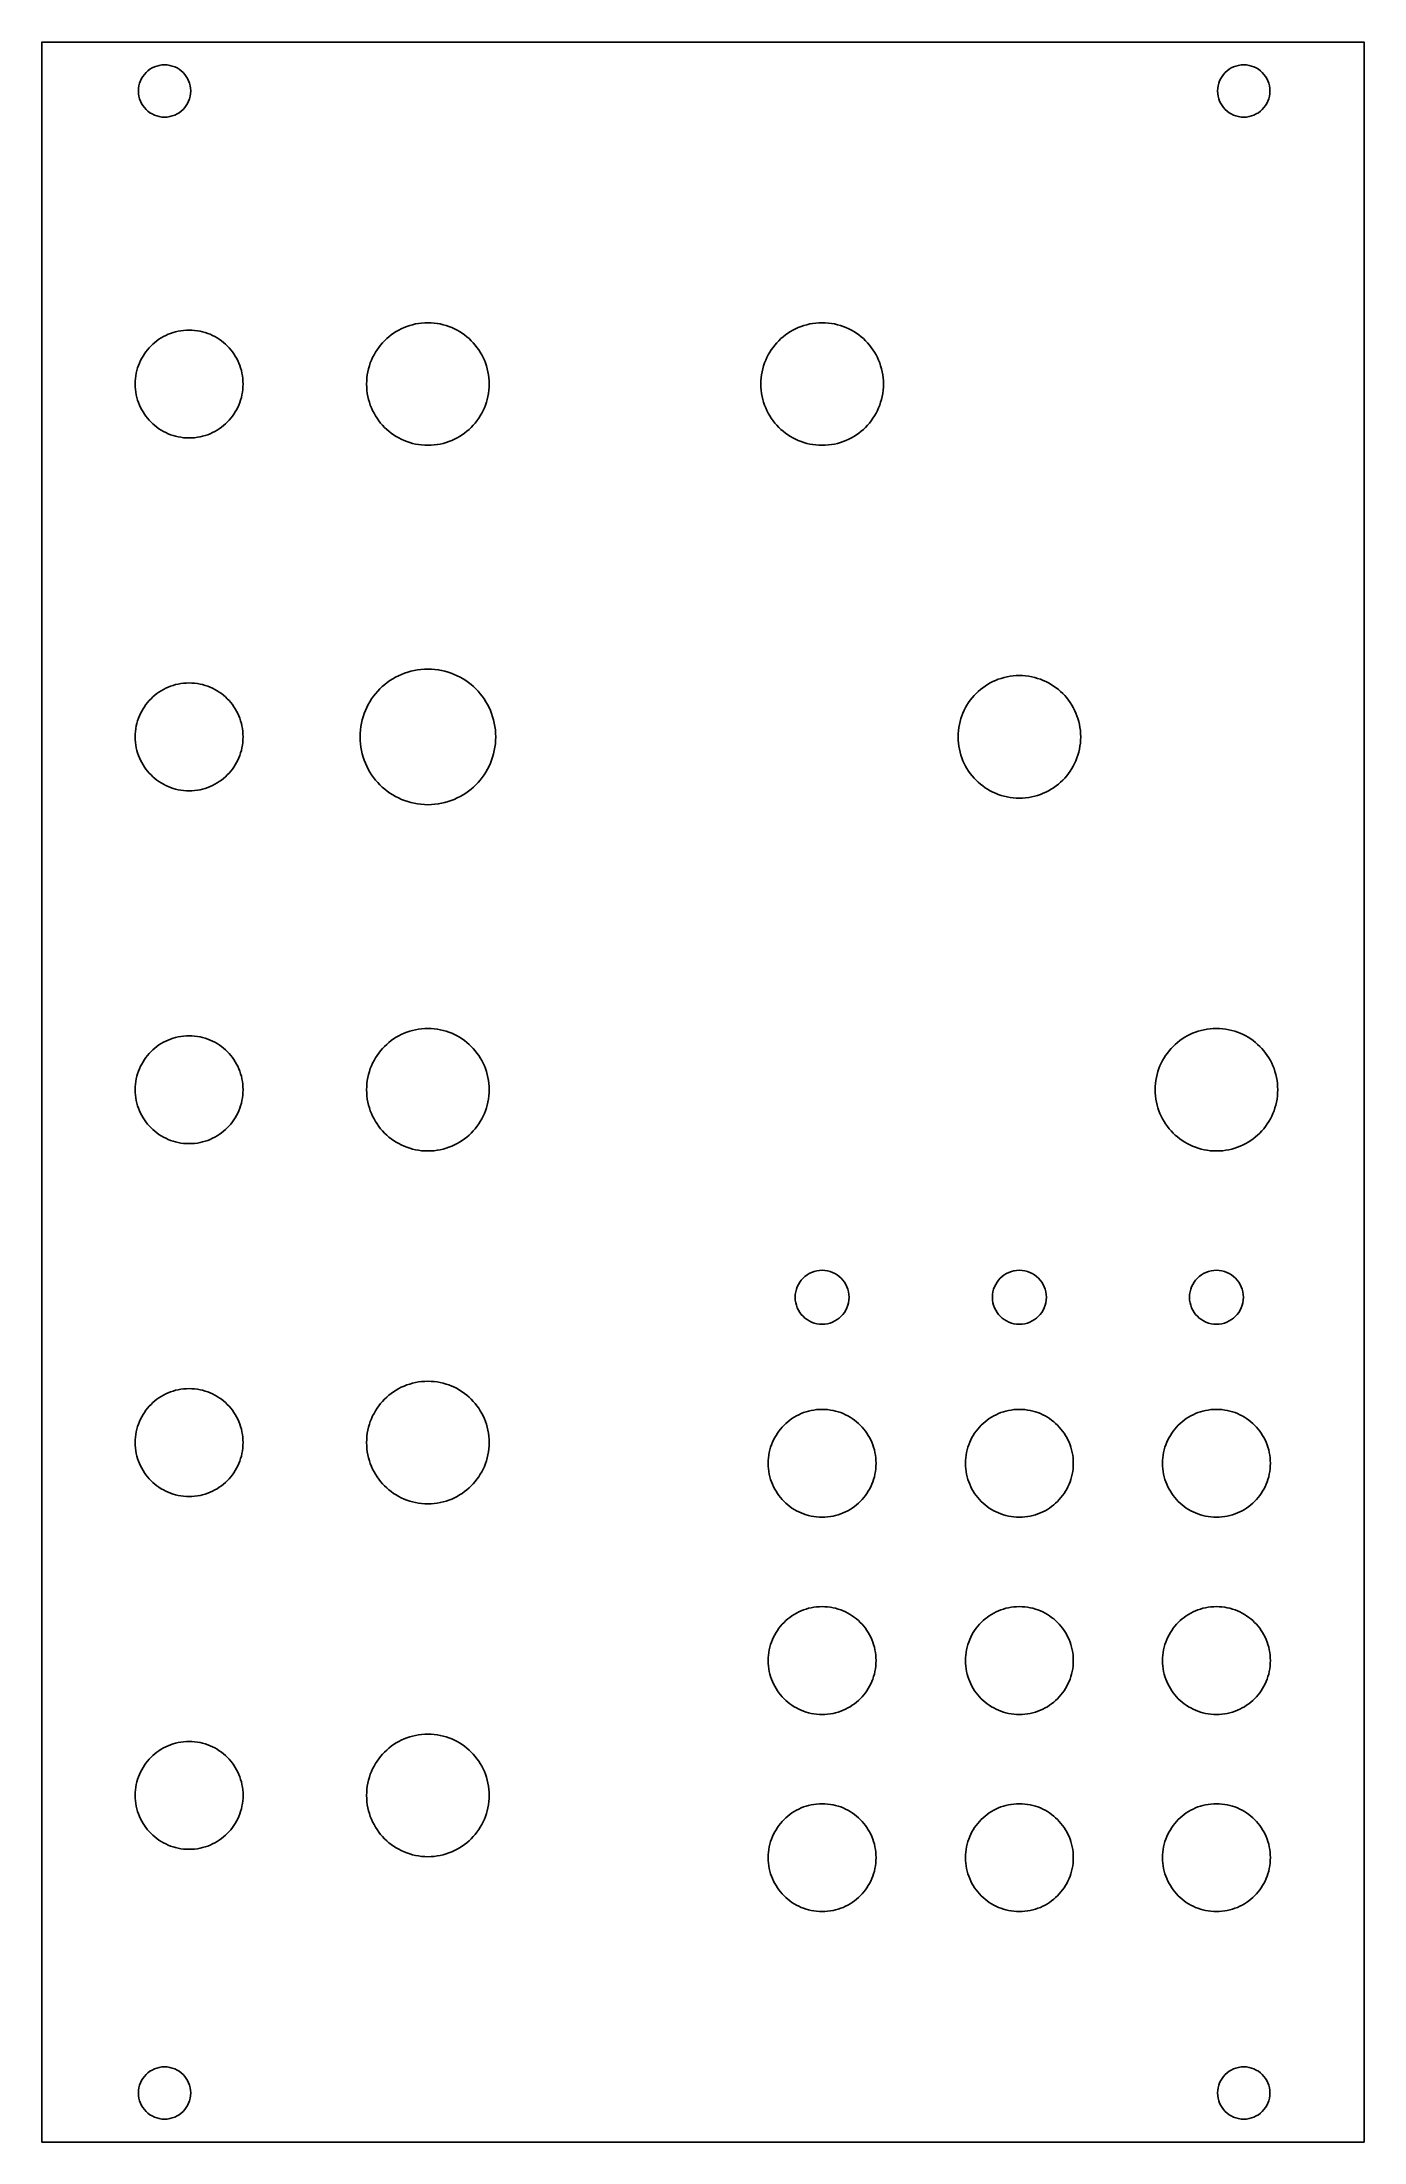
# Model space of a CAD drawing. Extents: x 63 to 144, y 84 to 213.
import ezdxf

# ---------------------------------------------------------------- set-up
doc = ezdxf.new("R2010")
doc.units = 0
doc.layers.add('Edge.Cuts', color=7, linetype='CONTINUOUS')

msp = doc.modelspace()

# ---------------------------------------------------------------- linework, layer by layer
at = {"layer": 'Edge.Cuts', "color": 1}
for points in [[(143.640172, 84.080501), (62.740314, 84.080501), (62.740314, 212.580194), (143.640172, 212.580194)], [(68.639797, 209.582291), (68.64806, 209.418689), (68.67231, 209.259812), (68.711744, 209.106462), (68.765557, 208.959445), (68.832944, 208.819569), (68.913101, 208.687631), (69.005221, 208.564441), (69.108504, 208.450804), (69.222144, 208.347518), (69.345334, 208.255398), (69.477272, 208.17524), (69.617148, 208.107852), (69.764164, 208.05404), (69.917513, 208.014606), (70.076393, 207.990357), (70.239993, 207.982095), (70.403534, 207.990357), (70.562357, 208.014606), (70.715657, 208.05404), (70.862634, 208.107852), (71.002478, 208.17524), (71.134385, 208.255398), (71.257554, 208.347518), (71.371173, 208.450804), (71.474441, 208.564441), (71.566551, 208.687631), (71.646702, 208.819569), (71.714082, 208.959445), (71.767891, 209.106462), (71.807325, 209.259812), (71.831575, 209.418689), (71.839837, 209.582291), (71.831575, 209.745892), (71.807325, 209.904769), (71.767891, 210.05812), (71.714082, 210.205136), (71.646702, 210.345012), (71.566551, 210.47695), (71.474441, 210.60014), (71.371173, 210.713777), (71.257554, 210.817063), (71.134385, 210.909183), (71.002478, 210.989341), (70.862634, 211.056729), (70.715657, 211.110541), (70.562357, 211.149975), (70.403534, 211.174225), (70.239993, 211.182487), (70.076393, 211.174225), (69.917513, 211.149975), (69.764164, 211.110541), (69.617148, 211.056729), (69.477272, 210.989341), (69.345334, 210.909183), (69.222144, 210.817063), (69.108507, 210.713777), (69.005221, 210.60014), (68.913101, 210.47695), (68.832944, 210.345012), (68.765557, 210.205136), (68.711744, 210.05812), (68.67231, 209.904769), (68.64806, 209.745892)], [(134.681122, 209.582291), (134.689384, 209.418689), (134.713634, 209.259812), (134.753069, 209.106462), (134.806881, 208.959445), (134.874269, 208.819569), (134.954425, 208.687631), (135.046546, 208.564441), (135.149828, 208.450804), (135.263468, 208.347518), (135.386658, 208.255398), (135.518597, 208.17524), (135.658473, 208.107852), (135.805489, 208.05404), (135.958837, 208.014606), (136.117718, 207.990357), (136.281318, 207.982095), (136.444915, 207.990357), (136.603781, 208.014606), (136.757112, 208.05404), (136.904107, 208.107852), (137.043958, 208.17524), (137.175865, 208.255398), (137.299023, 208.347518), (137.412627, 208.450804), (137.515878, 208.564441), (137.607971, 208.687631), (137.688097, 208.819569), (137.755456, 208.959445), (137.809247, 209.106462), (137.848663, 209.259812), (137.872903, 209.418689), (137.881161, 209.582291), (137.872903, 209.745892), (137.848663, 209.904769), (137.809247, 210.05812), (137.755456, 210.205136), (137.688097, 210.345012), (137.607971, 210.47695), (137.515878, 210.60014), (137.412631, 210.713777), (137.299023, 210.817063), (137.175865, 210.909183), (137.043958, 210.989341), (136.904107, 211.056729), (136.757112, 211.110541), (136.603781, 211.149975), (136.444915, 211.174225), (136.281318, 211.182487), (136.117718, 211.174225), (135.958837, 211.149975), (135.805489, 211.110541), (135.658473, 211.056729), (135.518597, 210.989341), (135.386658, 210.909183), (135.263468, 210.817063), (135.149832, 210.713777), (135.046546, 210.60014), (134.954425, 210.47695), (134.874269, 210.345012), (134.806881, 210.205136), (134.753069, 210.05812), (134.713634, 209.904769), (134.689384, 209.745892)], [(82.605035, 191.651742), (82.609914, 191.458729), (82.624395, 191.268253), (82.648242, 191.080554), (82.681219, 190.895861), (82.723091, 190.71441), (82.773622, 190.536442), (82.832577, 190.362187), (82.89972, 190.191884), (82.974816, 190.025769), (83.057627, 189.86407), (83.14792, 189.707031), (83.245459, 189.554882), (83.350008, 189.407862), (83.461334, 189.266205), (83.579197, 189.130146), (83.703364, 188.999918), (83.833595, 188.875762), (83.969661, 188.757906), (84.111326, 188.646595), (84.258349, 188.542056), (84.410498, 188.444527), (84.56754, 188.354245), (84.729232, 188.271445), (84.895344, 188.196359), (85.06564, 188.129226), (85.239884, 188.070281), (85.417842, 188.019763), (85.599271, 187.977888), (85.783947, 187.944939), (85.971624, 187.921091), (86.162085, 187.906592), (86.355054, 187.901724), (86.547987, 187.906592), (86.738416, 187.921091), (86.926094, 187.944939), (87.110737, 187.977888), (87.292135, 188.019763), (87.470076, 188.070281), (87.644312, 188.129226), (87.814598, 188.196359), (87.98072, 188.271445), (88.142398, 188.354245), (88.299454, 188.444527), (88.451607, 188.542056), (88.598644, 188.646595), (88.740284, 188.757906), (88.876385, 188.875762), (89.006631, 188.999918), (89.130773, 189.130146), (89.248671, 189.266205), (89.360007, 189.407862), (89.46457, 189.554882), (89.562113, 189.707031), (89.652424, 189.86407), (89.735221, 190.025769), (89.810327, 190.191884), (89.877496, 190.362187), (89.936445, 190.536442), (89.986998, 190.71441), (90.028872, 190.895861), (90.061857, 191.080554), (90.085705, 191.268253), (90.100204, 191.458729), (90.105072, 191.651742), (90.100204, 191.844693), (90.085705, 192.035115), (90.061857, 192.222768), (90.028872, 192.407422), (89.986998, 192.588838), (89.936445, 192.766778), (89.877496, 192.941015), (89.810327, 193.1113), (89.735221, 193.277409), (89.652424, 193.439101), (89.562113, 193.596139), (89.46457, 193.748292), (89.360007, 193.895319), (89.248671, 194.036987), (89.130773, 194.17306), (89.006631, 194.303302), (88.876385, 194.427476), (88.740284, 194.545349), (88.598644, 194.656682), (88.451607, 194.761245), (88.299454, 194.858795), (88.142398, 194.949099), (87.98072, 195.03192), (87.814598, 195.107026), (87.644312, 195.174181), (87.470076, 195.233133), (87.292135, 195.283686), (87.110737, 195.325561), (86.926094, 195.358546), (86.738416, 195.382393), (86.547987, 195.396892), (86.355054, 195.401761), (86.162085, 195.396892), (85.971624, 195.382393), (85.783947, 195.358546), (85.599271, 195.325561), (85.417842, 195.283686), (85.239884, 195.233133), (85.06564, 195.174181), (84.895344, 195.107026), (84.729232, 195.03192), (84.56754, 194.949099), (84.410498, 194.858795), (84.258349, 194.761245), (84.111326, 194.656682), (83.969661, 194.545349), (83.833595, 194.427476), (83.703364, 194.303302), (83.579197, 194.17306), (83.461334, 194.036987), (83.350008, 193.895319), (83.245459, 193.748292), (83.14792, 193.596139), (83.057627, 193.439101), (82.974816, 193.277409), (82.89972, 193.1113), (82.832577, 192.941015), (82.773622, 192.766778), (82.723091, 192.588838), (82.681219, 192.407422), (82.648242, 192.222768), (82.624395, 192.035115), (82.609914, 191.844693)], [(106.730538, 191.651742), (106.735418, 191.458729), (106.749902, 191.268253), (106.773753, 191.080554), (106.806737, 190.895861), (106.848617, 190.71441), (106.899157, 190.536442), (106.958123, 190.362187), (107.025277, 190.191884), (107.100386, 190.025769), (107.183211, 189.86407), (107.273518, 189.707031), (107.371075, 189.554882), (107.475638, 189.407862), (107.586978, 189.266205), (107.704858, 189.130146), (107.829043, 188.999918), (107.959292, 188.875762), (108.095375, 188.757906), (108.237054, 188.646595), (108.384095, 188.542056), (108.536258, 188.444527), (108.693311, 188.354245), (108.85502, 188.271445), (109.021146, 188.196359), (109.191453, 188.129226), (109.365707, 188.070281), (109.543673, 188.019763), (109.725113, 187.977888), (109.909791, 187.944939), (110.097476, 187.921091), (110.28794, 187.906592), (110.480909, 187.901724), (110.673878, 187.906592), (110.864342, 187.921091), (111.05202, 187.944939), (111.236698, 187.977888), (111.418131, 188.019763), (111.596072, 188.070281), (111.770309, 188.129226), (111.940629, 188.196359), (112.106717, 188.271445), (112.26843, 188.354245), (112.425451, 188.444527), (112.577603, 188.542056), (112.724641, 188.646595), (112.866316, 188.757906), (113.002382, 188.875762), (113.132592, 188.999918), (113.256769, 189.130146), (113.374632, 189.266205), (113.485969, 189.407862), (113.590496, 189.554882), (113.688039, 189.707031), (113.77835, 189.86407), (113.861147, 190.025769), (113.936253, 190.191884), (114.003386, 190.362187), (114.062335, 190.536442), (114.112888, 190.71441), (114.154728, 190.895861), (114.187712, 191.080554), (114.21156, 191.268253), (114.226059, 191.458729), (114.230928, 191.651742), (114.226059, 191.844693), (114.21156, 192.035115), (114.187712, 192.222768), (114.154728, 192.407422), (114.112888, 192.588838), (114.062335, 192.766778), (114.003386, 192.941015), (113.936253, 193.1113), (113.861147, 193.277409), (113.77835, 193.439101), (113.688039, 193.596139), (113.590496, 193.748292), (113.485969, 193.895319), (113.374632, 194.036987), (113.256769, 194.17306), (113.132592, 194.303302), (113.002382, 194.427476), (112.866316, 194.545349), (112.724641, 194.656682), (112.577603, 194.761245), (112.425451, 194.858795), (112.26843, 194.949099), (112.106717, 195.03192), (111.940629, 195.107026), (111.770309, 195.174181), (111.596072, 195.233133), (111.418131, 195.283686), (111.236698, 195.325561), (111.05202, 195.358546), (110.864342, 195.382393), (110.673878, 195.396892), (110.480909, 195.401761), (110.28794, 195.396892), (110.097476, 195.382393), (109.909791, 195.358546), (109.725113, 195.325561), (109.543673, 195.283686), (109.365707, 195.233133), (109.191453, 195.174181), (109.021146, 195.107026), (108.85502, 195.03192), (108.693311, 194.949099), (108.536258, 194.858795), (108.384095, 194.761245), (108.237054, 194.656682), (108.095375, 194.545349), (107.959292, 194.427476), (107.829043, 194.303302), (107.704858, 194.17306), (107.586978, 194.036987), (107.475638, 193.895319), (107.371075, 193.748292), (107.273518, 193.596139), (107.183211, 193.439101), (107.100386, 193.277409), (107.025277, 193.1113), (106.958123, 192.941015), (106.899157, 192.766778), (106.848617, 192.588838), (106.806737, 192.407422), (106.773753, 192.222768), (106.749902, 192.035115), (106.735418, 191.844693)], [(68.444799, 191.651742), (68.449093, 191.481902), (68.461837, 191.314295), (68.482822, 191.149127), (68.511842, 190.98661), (68.54869, 190.826943), (68.593157, 190.670338), (68.645038, 190.517004), (68.704124, 190.367144), (68.770207, 190.220967), (68.843081, 190.078682), (68.922541, 189.940492), (69.008375, 189.806606), (69.100375, 189.677232), (69.198338, 189.552579), (69.302054, 189.43285), (69.41132, 189.318254), (69.525923, 189.208999), (69.645659, 189.105293), (69.770316, 189.007341), (69.899694, 188.915347), (70.03358, 188.829523), (70.171769, 188.750078), (70.314055, 188.677216), (70.460224, 188.61114), (70.610077, 188.552064), (70.763401, 188.500196), (70.919992, 188.455735), (71.079641, 188.418895), (71.24214, 188.389882), (71.407286, 188.368899), (71.574865, 188.35616), (71.744675, 188.351867), (71.914516, 188.35616), (72.082106, 188.368899), (72.247276, 188.389882), (72.4098, 188.418895), (72.569467, 188.455735), (72.726065, 188.500196), (72.879417, 188.552064), (73.029276, 188.61114), (73.175467, 188.677216), (73.317742, 188.750078), (73.455925, 188.829523), (73.589804, 188.915347), (73.719167, 189.007341), (73.843838, 189.105293), (73.963571, 189.208999), (74.078153, 189.318257), (74.187408, 189.43285), (74.291124, 189.552579), (74.38909, 189.677232), (74.481059, 189.806606), (74.56689, 189.940492), (74.646335, 190.078682), (74.719219, 190.220967), (74.785259, 190.367144), (74.844349, 190.517004), (74.896207, 190.670338), (74.940692, 190.826943), (74.977522, 190.98661), (75.00652, 191.149127), (75.027511, 191.314295), (75.040246, 191.481902), (75.04455, 191.651742), (75.040246, 191.821551), (75.027511, 191.989131), (75.00652, 192.154276), (74.977522, 192.316776), (74.940692, 192.476425), (74.896207, 192.633016), (74.844349, 192.78634), (74.785259, 192.936192), (74.719219, 193.082362), (74.646335, 193.224647), (74.56689, 193.362837), (74.481059, 193.496723), (74.38909, 193.6261), (74.291124, 193.750758), (74.187408, 193.870494), (74.078153, 193.985097), (73.963571, 194.094362), (73.843838, 194.198079), (73.719167, 194.296041), (73.589804, 194.388042), (73.455925, 194.473876), (73.317742, 194.553336), (73.175467, 194.626209), (73.029276, 194.692295), (72.879417, 194.751378), (72.726065, 194.803261), (72.569467, 194.847728), (72.4098, 194.884576), (72.247276, 194.913595), (72.082106, 194.934582), (71.914516, 194.947324), (71.744675, 194.951617), (71.574865, 194.947324), (71.407286, 194.934582), (71.24214, 194.913595), (71.079641, 194.884576), (70.919992, 194.847728), (70.763401, 194.803261), (70.610077, 194.751378), (70.460224, 194.692295), (70.314055, 194.626209), (70.171769, 194.553336), (70.03358, 194.473876), (69.899694, 194.388042), (69.770316, 194.296041), (69.645659, 194.198079), (69.525923, 194.094362), (69.41132, 193.985097), (69.302054, 193.870494), (69.198338, 193.750758), (69.100375, 193.6261), (69.008375, 193.496723), (68.922541, 193.362837), (68.843081, 193.224647), (68.770207, 193.082362), (68.704124, 192.936192), (68.645038, 192.78634), (68.593157, 192.633016), (68.54869, 192.476425), (68.511842, 192.316776), (68.482822, 192.154276), (68.461837, 191.989131), (68.449093, 191.821551)], [(82.204985, 170.061213), (82.210386, 169.847685), (82.226416, 169.63696), (82.252813, 169.429294), (82.289316, 169.224955), (82.335665, 169.024197), (82.391599, 168.827284), (82.456857, 168.634477), (82.531177, 168.446034), (82.614298, 168.26222), (82.705964, 168.083295), (82.805909, 167.909517), (82.913869, 167.741151), (83.029591, 167.578453), (83.152812, 167.421686), (83.283265, 167.271111), (83.4207, 167.126991), (83.564845, 166.989584), (83.715445, 166.859152), (83.872237, 166.735955), (84.034962, 166.620251), (84.203361, 166.512312), (84.377167, 166.41237), (84.556123, 166.320719), (84.739969, 166.23764), (84.928441, 166.16331), (85.121279, 166.098082), (85.318224, 166.042166), (85.519014, 165.995812), (85.723388, 165.959299), (85.931085, 165.932911), (86.141834, 165.916895), (86.355405, 165.911498), (86.568941, 165.916895), (86.779655, 165.932911), (86.987335, 165.959299), (87.191663, 165.995812), (87.392428, 166.042166), (87.589349, 166.098082), (87.782141, 166.16331), (87.970595, 166.23764), (88.154391, 166.320719), (88.33332, 166.41237), (88.507098, 166.512312), (88.675478, 166.620251), (88.838179, 166.735955), (88.994918, 166.859152), (89.145518, 166.989584), (89.289627, 167.126991), (89.427034, 167.271111), (89.557456, 167.421686), (89.680681, 167.578453), (89.796356, 167.741151), (89.904306, 167.909517), (90.004248, 168.083295), (90.095899, 168.26222), (90.178978, 168.446034), (90.253308, 168.634477), (90.318536, 168.827284), (90.374452, 169.024197), (90.420806, 169.224955), (90.457319, 169.429294), (90.483707, 169.63696), (90.499723, 169.847685), (90.50512, 170.061213), (90.499723, 170.274803), (90.483707, 170.485586), (90.457319, 170.693301), (90.420806, 170.897689), (90.374452, 171.098486), (90.318536, 171.295438), (90.253308, 171.488276), (90.178978, 171.676744), (90.095899, 171.860579), (90.004248, 172.039525), (89.904306, 172.213317), (89.796356, 172.381698), (89.680681, 172.544406), (89.557456, 172.701176), (89.427034, 172.851752), (89.289627, 172.995875), (89.145518, 173.133282), (88.994918, 173.263711), (88.838179, 173.386904), (88.675478, 173.502601), (88.507098, 173.610536), (88.33332, 173.710443), (88.154391, 173.802094), (87.970595, 173.885208), (87.782141, 173.959503), (87.589349, 174.024732), (87.392428, 174.080647), (87.191663, 174.126966), (86.987335, 174.163479), (86.779655, 174.189867), (86.568941, 174.205883), (86.355405, 174.21128), (86.141834, 174.205883), (85.931085, 174.189867), (85.723388, 174.163479), (85.519014, 174.126966), (85.318224, 174.080647), (85.121279, 174.024732), (84.928441, 173.959503), (84.739969, 173.885208), (84.556123, 173.802094), (84.377167, 173.710443), (84.203361, 173.610536), (84.034962, 173.502601), (83.872237, 173.386904), (83.715445, 173.263711), (83.564845, 173.133282), (83.420697, 172.995875), (83.283265, 172.851752), (83.152812, 172.701176), (83.029591, 172.544406), (82.913869, 172.381698), (82.805909, 172.213317), (82.705964, 172.039525), (82.614298, 171.860579), (82.531177, 171.676744), (82.456857, 171.488276), (82.391599, 171.295438), (82.335665, 171.098486), (82.289316, 170.897689), (82.252813, 170.693301), (82.226416, 170.485586), (82.210386, 170.274803)], [(118.801094, 170.061213), (118.805974, 169.868262), (118.820454, 169.677839), (118.844301, 169.490187), (118.877278, 169.305533), (118.91915, 169.124117), (118.969681, 168.946176), (119.028636, 168.77194), (119.095779, 168.601655), (119.170875, 168.435546), (119.253686, 168.273854), (119.343979, 168.116816), (119.441518, 167.964663), (119.546067, 167.817636), (119.657393, 167.675968), (119.775256, 167.539895), (119.899423, 167.409653), (120.029654, 167.285479), (120.16572, 167.167606), (120.307385, 167.056273), (120.454408, 166.95171), (120.606557, 166.85416), (120.763599, 166.763856), (120.925291, 166.681035), (121.091403, 166.605929), (121.261699, 166.538774), (121.435943, 166.479821), (121.613901, 166.429269), (121.795331, 166.387394), (121.980006, 166.354409), (122.167683, 166.330562), (122.358144, 166.316062), (122.551113, 166.311194), (122.744117, 166.316062), (122.934617, 166.330562), (123.122294, 166.354409), (123.307008, 166.387394), (123.488476, 166.429269), (123.666452, 166.479821), (123.840724, 166.538774), (124.011009, 166.605929), (124.177167, 166.681035), (124.33888, 166.763856), (124.495937, 166.85416), (124.648089, 166.95171), (124.795127, 167.056273), (124.936802, 167.167606), (125.072868, 167.285479), (125.203113, 167.409653), (125.327291, 167.539895), (125.445153, 167.675968), (125.55649, 167.817636), (125.661053, 167.964663), (125.758596, 168.116816), (125.848871, 168.273854), (125.931703, 168.435546), (126.00681, 168.601655), (126.073943, 168.77194), (126.132892, 168.946176), (126.18341, 169.124117), (126.225284, 169.305533), (126.258269, 169.490187), (126.282117, 169.677839), (126.296616, 169.868262), (126.301484, 170.061213), (126.296616, 170.254195), (126.282117, 170.444642), (126.258269, 170.63232), (126.225284, 170.816995), (126.18341, 170.998424), (126.132892, 171.176383), (126.073943, 171.350626), (126.00681, 171.520922), (125.931703, 171.687034), (125.848871, 171.848726), (125.758596, 172.005768), (125.661053, 172.157917), (125.55649, 172.304941), (125.445153, 172.446605), (125.327291, 172.582671), (125.203113, 172.712906), (125.072868, 172.837069), (124.936802, 172.954932), (124.795127, 173.066258), (124.648089, 173.170807), (124.495937, 173.268346), (124.33888, 173.358639), (124.177167, 173.44145), (124.011009, 173.516546), (123.840724, 173.58369), (123.666452, 173.642639), (123.488476, 173.693192), (123.307008, 173.735031), (123.122294, 173.768016), (122.934617, 173.791864), (122.744117, 173.806363), (122.551113, 173.811231), (122.358144, 173.806363), (122.167683, 173.791864), (121.980006, 173.768016), (121.795331, 173.735031), (121.613901, 173.693192), (121.435943, 173.642639), (121.261699, 173.58369), (121.091403, 173.516546), (120.925291, 173.44145), (120.763599, 173.358639), (120.606557, 173.268346), (120.454408, 173.170807), (120.307385, 173.066258), (120.16572, 172.954932), (120.029654, 172.837069), (119.899423, 172.712906), (119.775256, 172.582671), (119.657393, 172.446605), (119.546067, 172.304941), (119.441518, 172.157917), (119.343979, 172.005768), (119.253686, 171.848726), (119.170875, 171.687034), (119.095779, 171.520922), (119.028636, 171.350626), (118.969681, 171.176383), (118.91915, 170.998424), (118.877278, 170.816995), (118.844301, 170.63232), (118.820454, 170.444642), (118.805974, 170.254195)], [(68.444799, 170.061213), (68.449093, 169.891405), (68.461837, 169.723828), (68.482822, 169.558689), (68.511842, 169.396196), (68.54869, 169.236554), (68.593157, 169.079974), (68.645038, 168.926657), (68.704124, 168.776819), (68.770207, 168.63066), (68.843081, 168.488388), (68.922541, 168.350216), (69.008375, 168.216345), (69.100375, 168.086981), (69.198338, 167.962338), (69.302054, 167.84262), (69.41132, 167.728034), (69.525923, 167.618786), (69.645659, 167.515088), (69.770316, 167.417139), (69.899694, 167.325153), (70.03358, 167.239332), (70.171769, 167.159891), (70.314055, 167.087032), (70.460224, 167.02096), (70.610077, 166.961884), (70.763401, 166.910015), (70.919992, 166.865558), (71.079641, 166.828718), (71.24214, 166.799705), (71.407286, 166.778722), (71.574865, 166.765983), (71.744675, 166.76169), (71.914516, 166.765983), (72.082106, 166.778722), (72.247276, 166.799705), (72.4098, 166.828718), (72.569467, 166.865558), (72.726065, 166.910015), (72.879417, 166.961884), (73.029276, 167.02096), (73.175467, 167.087032), (73.317742, 167.159891), (73.455925, 167.239332), (73.589804, 167.325153), (73.719167, 167.417139), (73.843838, 167.515088), (73.963571, 167.618786), (74.078153, 167.728034), (74.187408, 167.84262), (74.291124, 167.962338), (74.38909, 168.086981), (74.481059, 168.216345), (74.56689, 168.350216), (74.646335, 168.488388), (74.719219, 168.63066), (74.785259, 168.776819), (74.844349, 168.926657), (74.896207, 169.079974), (74.940692, 169.236554), (74.977522, 169.396196), (75.00652, 169.558689), (75.027511, 169.723828), (75.040246, 169.891405), (75.04455, 170.061213), (75.040246, 170.231052), (75.027511, 170.39866), (75.00652, 170.563828), (74.977522, 170.726345), (74.940692, 170.886012), (74.896207, 171.042617), (74.844349, 171.195951), (74.785259, 171.345811), (74.719219, 171.491987), (74.646335, 171.634273), (74.56689, 171.772463), (74.481059, 171.906349), (74.38909, 172.035723), (74.291124, 172.160376), (74.187408, 172.280105), (74.078153, 172.394701), (73.963571, 172.503956), (73.843838, 172.607662), (73.719167, 172.705614), (73.589804, 172.797608), (73.455925, 172.883431), (73.317742, 172.962877), (73.175467, 173.035739), (73.029276, 173.101814), (72.879417, 173.16089), (72.726065, 173.212759), (72.569467, 173.25722), (72.4098, 173.29406), (72.247276, 173.323072), (72.082106, 173.344056), (71.914516, 173.356794), (71.744675, 173.361088), (71.574865, 173.356794), (71.407286, 173.344056), (71.24214, 173.323072), (71.079641, 173.29406), (70.919992, 173.25722), (70.763401, 173.212759), (70.610077, 173.16089), (70.460224, 173.101814), (70.314055, 173.035739), (70.171769, 172.962877), (70.03358, 172.883431), (69.899694, 172.797608), (69.770316, 172.705614), (69.645659, 172.607662), (69.525923, 172.503956), (69.41132, 172.394701), (69.302054, 172.280105), (69.198338, 172.160376), (69.100375, 172.035723), (69.008375, 171.906349), (68.922541, 171.772463), (68.843081, 171.634273), (68.770207, 171.491987), (68.704124, 171.345811), (68.645038, 171.195951), (68.593157, 171.042617), (68.54869, 170.886012), (68.511842, 170.726345), (68.482822, 170.563828), (68.461837, 170.39866), (68.449093, 170.231052)], [(68.444799, 148.470418), (68.449093, 148.300642), (68.461837, 148.133092), (68.482822, 147.967976), (68.511842, 147.805501), (68.54869, 147.645876), (68.593157, 147.48931), (68.645038, 147.336004), (68.704124, 147.186173), (68.770207, 147.040017), (68.843081, 146.897749), (68.922541, 146.759577), (69.008375, 146.625706), (69.100375, 146.496339), (69.198338, 146.371692), (69.302054, 146.251967), (69.41132, 146.137371), (69.525923, 146.028116), (69.645659, 145.924406), (69.770316, 145.826447), (69.899694, 145.73445), (70.03358, 145.648623), (70.171769, 145.569167), (70.314055, 145.496297), (70.460224, 145.430215), (70.610077, 145.371132), (70.763401, 145.319253), (70.919992, 145.274785), (71.079641, 145.237938), (71.24214, 145.208918), (71.407286, 145.187932), (71.574865, 145.175189), (71.744675, 145.170896), (71.914516, 145.175189), (72.082106, 145.187932), (72.247276, 145.208918), (72.4098, 145.237938), (72.569467, 145.274785), (72.726065, 145.319253), (72.879417, 145.371132), (73.029276, 145.430215), (73.175467, 145.496297), (73.317742, 145.569167), (73.455925, 145.648623), (73.589804, 145.73445), (73.719167, 145.826447), (73.843838, 145.924406), (73.963571, 146.028116), (74.078153, 146.137371), (74.187408, 146.251967), (74.291124, 146.371692), (74.38909, 146.496339), (74.481059, 146.625706), (74.56689, 146.759577), (74.646335, 146.897749), (74.719219, 147.040017), (74.785259, 147.186173), (74.844349, 147.336004), (74.896207, 147.48931), (74.940692, 147.645876), (74.977522, 147.805501), (75.00652, 147.967976), (75.027511, 148.133092), (75.040246, 148.300642), (75.04455, 148.470418), (75.040246, 148.640258), (75.027511, 148.807865), (75.00652, 148.973034), (74.977522, 149.135551), (74.940692, 149.295218), (74.896207, 149.451823), (74.844349, 149.605157), (74.785259, 149.755017), (74.719219, 149.901193), (74.646335, 150.043479), (74.56689, 150.181669), (74.481059, 150.315554), (74.38909, 150.444928), (74.291124, 150.569582), (74.187408, 150.689311), (74.078153, 150.803907), (73.963571, 150.913162), (73.843838, 151.016868), (73.719167, 151.11482), (73.589804, 151.206814), (73.455925, 151.292637), (73.317742, 151.372082), (73.175467, 151.444945), (73.029276, 151.51102), (72.879417, 151.570096), (72.726065, 151.621965), (72.569467, 151.666425), (72.4098, 151.703266), (72.247276, 151.732278), (72.082106, 151.753261), (71.914516, 151.766), (71.744675, 151.770293), (71.574865, 151.766), (71.407286, 151.753261), (71.24214, 151.732278), (71.079641, 151.703266), (70.919992, 151.666425), (70.763401, 151.621965), (70.610077, 151.570096), (70.460224, 151.51102), (70.314055, 151.444945), (70.171769, 151.372082), (70.03358, 151.292637), (69.899694, 151.206814), (69.770316, 151.11482), (69.645659, 151.016868), (69.525923, 150.913162), (69.41132, 150.803907), (69.302054, 150.689311), (69.198338, 150.569582), (69.100375, 150.444928), (69.008375, 150.315554), (68.922541, 150.181669), (68.843081, 150.043479), (68.770207, 149.901193), (68.704124, 149.755017), (68.645038, 149.605157), (68.593157, 149.451823), (68.54869, 149.295218), (68.511842, 149.135551), (68.482822, 148.973034), (68.461837, 148.807865), (68.449093, 148.640258)], [(82.605035, 148.470418), (82.609914, 148.277436), (82.624395, 148.086989), (82.648242, 147.899311), (82.681219, 147.714636), (82.723091, 147.533207), (82.773622, 147.355248), (82.832577, 147.181005), (82.89972, 147.010709), (82.974816, 146.844597), (83.057627, 146.682905), (83.14792, 146.525863), (83.245459, 146.373713), (83.350008, 146.22669), (83.461334, 146.085026), (83.579197, 145.94896), (83.703364, 145.818725), (83.833595, 145.694562), (83.969661, 145.576699), (84.111326, 145.465373), (84.258349, 145.360824), (84.410498, 145.263285), (84.56754, 145.172991), (84.729232, 145.090181), (84.895344, 145.015085), (85.06564, 144.947941), (85.239884, 144.888992), (85.417842, 144.838439), (85.599271, 144.7966), (85.783947, 144.763615), (85.971624, 144.739767), (86.162085, 144.725268), (86.355054, 144.7204), (86.547987, 144.725268), (86.738416, 144.739767), (86.926094, 144.763615), (87.110737, 144.7966), (87.292135, 144.838439), (87.470076, 144.888992), (87.644312, 144.947941), (87.814598, 145.015085), (87.98072, 145.090181), (88.142398, 145.172991), (88.299454, 145.263285), (88.451607, 145.360824), (88.598644, 145.465373), (88.740284, 145.576699), (88.876385, 145.694562), (89.006631, 145.818725), (89.130773, 145.94896), (89.248671, 146.085026), (89.360007, 146.22669), (89.46457, 146.373713), (89.562113, 146.525863), (89.652424, 146.682905), (89.735221, 146.844597), (89.810327, 147.010709), (89.877496, 147.181005), (89.936445, 147.355248), (89.986998, 147.533207), (90.028872, 147.714636), (90.061857, 147.899311), (90.085705, 148.086989), (90.100204, 148.277436), (90.105072, 148.470418), (90.100204, 148.6634), (90.085705, 148.853848), (90.061857, 149.041525), (90.028872, 149.226201), (89.986998, 149.40763), (89.936445, 149.585588), (89.877496, 149.759832), (89.810327, 149.930128), (89.735221, 150.09624), (89.652424, 150.257932), (89.562113, 150.414974), (89.46457, 150.567123), (89.360007, 150.714146), (89.248671, 150.855811), (89.130773, 150.991877), (89.006631, 151.122112), (88.876385, 151.246275), (88.740284, 151.364138), (88.598644, 151.475464), (88.451607, 151.580013), (88.299454, 151.677552), (88.142398, 151.767845), (87.98072, 151.850656), (87.814598, 151.925752), (87.644312, 151.992896), (87.470076, 152.051845), (87.292135, 152.102398), (87.110737, 152.144237), (86.926094, 152.177222), (86.738416, 152.201069), (86.547987, 152.215568), (86.355054, 152.220437), (86.162085, 152.215568), (85.971624, 152.201069), (85.783947, 152.177222), (85.599271, 152.144237), (85.417842, 152.102398), (85.239884, 152.051845), (85.06564, 151.992896), (84.895344, 151.925752), (84.729232, 151.850656), (84.56754, 151.767845), (84.410498, 151.677552), (84.258349, 151.580013), (84.111326, 151.475464), (83.969661, 151.364138), (83.833595, 151.246275), (83.703364, 151.122112), (83.579197, 150.991877), (83.461334, 150.855811), (83.350008, 150.714146), (83.245459, 150.567123), (83.14792, 150.414974), (83.057627, 150.257932), (82.974816, 150.09624), (82.89972, 149.930128), (82.832577, 149.759832), (82.773622, 149.585588), (82.723091, 149.40763), (82.681219, 149.226201), (82.648242, 149.041525), (82.624395, 148.853848), (82.609914, 148.6634)], [(130.861332, 148.470418), (130.866213, 148.277468), (130.8807, 148.087052), (130.904556, 147.8994), (130.937545, 147.714753), (130.979432, 147.533348), (131.02998, 147.355414), (131.088953, 147.181192), (131.156116, 147.010913), (131.231233, 146.844819), (131.314065, 146.683141), (131.404383, 146.526117), (131.501943, 146.373982), (131.606513, 146.226969), (131.717857, 146.085318), (131.835741, 145.949259), (131.959925, 145.819035), (132.090174, 145.694875), (132.226251, 145.57702), (132.367926, 145.465701), (132.514956, 145.361159), (132.667109, 145.263623), (132.824148, 145.173334), (132.985836, 145.090523), (133.151941, 145.015431), (133.322223, 144.94829), (133.496445, 144.889345), (133.674372, 144.838792), (133.855773, 144.796952), (134.040406, 144.763968), (134.228037, 144.74012), (134.418417, 144.725621), (134.611351, 144.720753), (134.804284, 144.725621), (134.994713, 144.74012), (135.182391, 144.763968), (135.367034, 144.796952), (135.548432, 144.838792), (135.726373, 144.889345), (135.900609, 144.94829), (136.070894, 145.015431), (136.237017, 145.090523), (136.398695, 145.173334), (136.555751, 145.263623), (136.707904, 145.361159), (136.854941, 145.465701), (136.996581, 145.57702), (137.132682, 145.694875), (137.262928, 145.819035), (137.38707, 145.949259), (137.504968, 146.085318), (137.616304, 146.226969), (137.720867, 146.373982), (137.81841, 146.526117), (137.908721, 146.683141), (137.991518, 146.844819), (138.066624, 147.010913), (138.133793, 147.181192), (138.192742, 147.355414), (138.243295, 147.533348), (138.285169, 147.714753), (138.318154, 147.8994), (138.342002, 148.087052), (138.356501, 148.277468), (138.361369, 148.470418), (138.356501, 148.6634), (138.342002, 148.853848), (138.318154, 149.041525), (138.285169, 149.226201), (138.243295, 149.40763), (138.192742, 149.585588), (138.133793, 149.759832), (138.066624, 149.930128), (137.991518, 150.09624), (137.908721, 150.257932), (137.81841, 150.414974), (137.720867, 150.567123), (137.616304, 150.714146), (137.504968, 150.855811), (137.38707, 150.991877), (137.262928, 151.122112), (137.132682, 151.246275), (136.996581, 151.364138), (136.854941, 151.475464), (136.707904, 151.580013), (136.555751, 151.677552), (136.398695, 151.767845), (136.237017, 151.850656), (136.070894, 151.925752), (135.900609, 151.992896), (135.726373, 152.051845), (135.548432, 152.102398), (135.367034, 152.144237), (135.182391, 152.177222), (134.994713, 152.201069), (134.804284, 152.215568), (134.611351, 152.220437), (134.418417, 152.215568), (134.228037, 152.201069), (134.040406, 152.177222), (133.855773, 152.144237), (133.674372, 152.102398), (133.496445, 152.051845), (133.322223, 151.992896), (133.151941, 151.925752), (132.985836, 151.850656), (132.824148, 151.767845), (132.667109, 151.677552), (132.514956, 151.580013), (132.367926, 151.475464), (132.226251, 151.364138), (132.090174, 151.246275), (131.959925, 151.122112), (131.835741, 150.991877), (131.717857, 150.855811), (131.606513, 150.714146), (131.501943, 150.567123), (131.404383, 150.414974), (131.314065, 150.257932), (131.231233, 150.09624), (131.156116, 149.930128), (131.088953, 149.759832), (131.02998, 149.585588), (130.979432, 149.40763), (130.937545, 149.226201), (130.904556, 149.041525), (130.8807, 148.853848), (130.866213, 148.6634)], [(108.8308, 135.770153), (108.839319, 135.601401), (108.864322, 135.437536), (108.904979, 135.279388), (108.960462, 135.127778), (109.029942, 134.983546), (109.112587, 134.847508), (109.20757, 134.720498), (109.314059, 134.603344), (109.43123, 134.496872), (109.558248, 134.401908), (109.694285, 134.319284), (109.838515, 134.24983), (109.990103, 134.194366), (110.148221, 134.153723), (110.312044, 134.128732), (110.480738, 134.120216), (110.649485, 134.128732), (110.81334, 134.153723), (110.971472, 134.194366), (111.123056, 134.24983), (111.267265, 134.319284), (111.403271, 134.401908), (111.530249, 134.496872), (111.647371, 134.603344), (111.753811, 134.720498), (111.84874, 134.847508), (111.931335, 134.983546), (112.000765, 135.127778), (112.056208, 135.279388), (112.09683, 135.437536), (112.121814, 135.601401), (112.130323, 135.770153), (112.121814, 135.93891), (112.09683, 136.102786), (112.056208, 136.260954), (112.000765, 136.412581), (111.931335, 136.556846), (111.84874, 136.692912), (111.753811, 136.819951), (111.647371, 136.937139), (111.530249, 137.043646), (111.403271, 137.138639), (111.267265, 137.221291), (111.123056, 137.290777), (110.971472, 137.346262), (110.81334, 137.386923), (110.649485, 137.411924), (110.480738, 137.420444), (110.312044, 137.411924), (110.148221, 137.386923), (109.990103, 137.346262), (109.838515, 137.290777), (109.694285, 137.221291), (109.558248, 137.138639), (109.43123, 137.043646), (109.314059, 136.937139), (109.20757, 136.819951), (109.112587, 136.692912), (109.029942, 136.556846), (108.960462, 136.412581), (108.904979, 136.260954), (108.864322, 136.102786), (108.839319, 135.93891)], [(120.901092, 135.770153), (120.909607, 135.601459), (120.934599, 135.437637), (120.975241, 135.279518), (121.030705, 135.12793), (121.100162, 134.983701), (121.182786, 134.847663), (121.277749, 134.720646), (121.38422, 134.603478), (121.501374, 134.496985), (121.628384, 134.402003), (121.764422, 134.319358), (121.908655, 134.249879), (122.060264, 134.194394), (122.218411, 134.153737), (122.382279, 134.128735), (122.55103, 134.120216), (122.719788, 134.128735), (122.883663, 134.153737), (123.041831, 134.194394), (123.193458, 134.249879), (123.337722, 134.319358), (123.473788, 134.402003), (123.600827, 134.496985), (123.718016, 134.603478), (123.824523, 134.720646), (123.919515, 134.847663), (124.002167, 134.983701), (124.071654, 135.12793), (124.127138, 135.279518), (124.167799, 135.437637), (124.192801, 135.601459), (124.20132, 135.770153), (124.192801, 135.93891), (124.167799, 136.102786), (124.127138, 136.260954), (124.071654, 136.412581), (124.002167, 136.556846), (123.919515, 136.692912), (123.824523, 136.819951), (123.718016, 136.937139), (123.600827, 137.043646), (123.473788, 137.138639), (123.337722, 137.221291), (123.193458, 137.290777), (123.041831, 137.346262), (122.883663, 137.386923), (122.719788, 137.411924), (122.55103, 137.420444), (122.382279, 137.411924), (122.218411, 137.386923), (122.060264, 137.346262), (121.908655, 137.290777), (121.764422, 137.221291), (121.628384, 137.138639), (121.501374, 137.043646), (121.38422, 136.937139), (121.277749, 136.819951), (121.182786, 136.692912), (121.100162, 136.556846), (121.030705, 136.412581), (120.975241, 136.260954), (120.934599, 136.102786), (120.909607, 135.93891)], [(132.96133, 135.770153), (132.969853, 135.601517), (132.994866, 135.437738), (133.035539, 135.279649), (133.091042, 135.128078), (133.160542, 134.983856), (133.24321, 134.847818), (133.338212, 134.72079), (133.444723, 134.603608), (133.561905, 134.497098), (133.688932, 134.402095), (133.82497, 134.319429), (133.969193, 134.249928), (134.120763, 134.194426), (134.278853, 134.153751), (134.44263, 134.128739), (134.611268, 134.120216), (134.779966, 134.128739), (134.943799, 134.153751), (135.101938, 134.194426), (135.253547, 134.249928), (135.397801, 134.319429), (135.533871, 134.402095), (135.66092, 134.497098), (135.778123, 134.603608), (135.884644, 134.72079), (135.979661, 134.847818), (136.062334, 134.983856), (136.131842, 135.128078), (136.187348, 135.279649), (136.228023, 135.437738), (136.253035, 135.601517), (136.261558, 135.770153), (136.253035, 135.938852), (136.228023, 136.102685), (136.187348, 136.260824), (136.131842, 136.412433), (136.062334, 136.556687), (135.979661, 136.692757), (135.884644, 136.819806), (135.778123, 136.937009), (135.66092, 137.04353), (135.533871, 137.138547), (135.397801, 137.22122), (135.253547, 137.290728), (135.101938, 137.346234), (134.943799, 137.386909), (134.779966, 137.411921), (134.611268, 137.420444), (134.44263, 137.411921), (134.278853, 137.386909), (134.120763, 137.346234), (133.969193, 137.290728), (133.82497, 137.22122), (133.688932, 137.138547), (133.561905, 137.04353), (133.444723, 136.937009), (133.338212, 136.819806), (133.24321, 136.692757), (133.160542, 136.556687), (133.091042, 136.412433), (133.035539, 136.260824), (132.994866, 136.102685), (132.969853, 135.938852)], [(68.444799, 126.880153), (68.449093, 126.710313), (68.461837, 126.542706), (68.482822, 126.377538), (68.511842, 126.215021), (68.54869, 126.055354), (68.593157, 125.898749), (68.645038, 125.745415), (68.704124, 125.595555), (68.770207, 125.449378), (68.843081, 125.307093), (68.922541, 125.168903), (69.008375, 125.035017), (69.100375, 124.905643), (69.198338, 124.78099), (69.302054, 124.661261), (69.41132, 124.546665), (69.525923, 124.43741), (69.645659, 124.333704), (69.770316, 124.235752), (69.899694, 124.143758), (70.03358, 124.057935), (70.171769, 123.978489), (70.314055, 123.905627), (70.460224, 123.839551), (70.610077, 123.780475), (70.763401, 123.728607), (70.919992, 123.684146), (71.079641, 123.647306), (71.24214, 123.618293), (71.407286, 123.59731), (71.574865, 123.584571), (71.744675, 123.580278), (71.914516, 123.584571), (72.082106, 123.59731), (72.247276, 123.618293), (72.4098, 123.647306), (72.569467, 123.684146), (72.726065, 123.728607), (72.879417, 123.780475), (73.029276, 123.839551), (73.175467, 123.905627), (73.317742, 123.978489), (73.455925, 124.057935), (73.589804, 124.143758), (73.719167, 124.235752), (73.843838, 124.333704), (73.963571, 124.43741), (74.078153, 124.546668), (74.187408, 124.661261), (74.291124, 124.78099), (74.38909, 124.905643), (74.481059, 125.035017), (74.56689, 125.168903), (74.646335, 125.307093), (74.719219, 125.449378), (74.785259, 125.595555), (74.844349, 125.745415), (74.896207, 125.898749), (74.940692, 126.055354), (74.977522, 126.215021), (75.00652, 126.377538), (75.027511, 126.542706), (75.040246, 126.710313), (75.04455, 126.880153), (75.040246, 127.049993), (75.027511, 127.2176), (75.00652, 127.382769), (74.977522, 127.545286), (74.940692, 127.704953), (74.896207, 127.861557), (74.844349, 128.014892), (74.785259, 128.164752), (74.719219, 128.310928), (74.646335, 128.453214), (74.56689, 128.591403), (74.481059, 128.725289), (74.38909, 128.854663), (74.291124, 128.979317), (74.187408, 129.099046), (74.078153, 129.213642), (73.963571, 129.322897), (73.843838, 129.426603), (73.719167, 129.524555), (73.589804, 129.616548), (73.455925, 129.702372), (73.317742, 129.781817), (73.175467, 129.85468), (73.029276, 129.920755), (72.879417, 129.979831), (72.726065, 130.0317), (72.569467, 130.07616), (72.4098, 130.113001), (72.247276, 130.142013), (72.082106, 130.162996), (71.914516, 130.175735), (71.744675, 130.180028), (71.574865, 130.175735), (71.407286, 130.162996), (71.24214, 130.142013), (71.079641, 130.113001), (70.919992, 130.07616), (70.763401, 130.0317), (70.610077, 129.979831), (70.460224, 129.920755), (70.314055, 129.85468), (70.171769, 129.781817), (70.03358, 129.702372), (69.899694, 129.616548), (69.770316, 129.524555), (69.645659, 129.426603), (69.525923, 129.322897), (69.41132, 129.213642), (69.302054, 129.099046), (69.198338, 128.979317), (69.100375, 128.854663), (69.008375, 128.725289), (68.922541, 128.591403), (68.843081, 128.453214), (68.770207, 128.310928), (68.704124, 128.164752), (68.645038, 128.014892), (68.593157, 127.861557), (68.54869, 127.704953), (68.511842, 127.545286), (68.482822, 127.382769), (68.461837, 127.2176), (68.449093, 127.049993)], [(82.605035, 126.880153), (82.609914, 126.687202), (82.624395, 126.49678), (82.648242, 126.309127), (82.681219, 126.124473), (82.723091, 125.943058), (82.773622, 125.765117), (82.832577, 125.590881), (82.89972, 125.420595), (82.974816, 125.254487), (83.057627, 125.092795), (83.14792, 124.935756), (83.245459, 124.783604), (83.350008, 124.636577), (83.461334, 124.494909), (83.579197, 124.358836), (83.703364, 124.228594), (83.833595, 124.10442), (83.969661, 123.986547), (84.111326, 123.875214), (84.258349, 123.770651), (84.410498, 123.673101), (84.56754, 123.582797), (84.729232, 123.499976), (84.895344, 123.424869), (85.06564, 123.357715), (85.239884, 123.298762), (85.417842, 123.248209), (85.599271, 123.206335), (85.783947, 123.17335), (85.971624, 123.149502), (86.162085, 123.135003), (86.355054, 123.130135), (86.547987, 123.135003), (86.738416, 123.149502), (86.926094, 123.17335), (87.110737, 123.206335), (87.292135, 123.248209), (87.470076, 123.298762), (87.644312, 123.357715), (87.814598, 123.424869), (87.98072, 123.499976), (88.142398, 123.582797), (88.299454, 123.673101), (88.451607, 123.770651), (88.598644, 123.875214), (88.740284, 123.986547), (88.876385, 124.10442), (89.006631, 124.228594), (89.130773, 124.358836), (89.248671, 124.494909), (89.360007, 124.636577), (89.46457, 124.783604), (89.562113, 124.935756), (89.652424, 125.092795), (89.735221, 125.254487), (89.810327, 125.420595), (89.877496, 125.590881), (89.936445, 125.765117), (89.986998, 125.943058), (90.028872, 126.124473), (90.061857, 126.309127), (90.085705, 126.49678), (90.100204, 126.687202), (90.105072, 126.880153), (90.100204, 127.073104), (90.085705, 127.263527), (90.061857, 127.451179), (90.028872, 127.635833), (89.986998, 127.817249), (89.936445, 127.995189), (89.877496, 128.169426), (89.810327, 128.339711), (89.735221, 128.50582), (89.652424, 128.667512), (89.562113, 128.82455), (89.46457, 128.976703), (89.360007, 129.12373), (89.248671, 129.265398), (89.130773, 129.401471), (89.006631, 129.531713), (88.876385, 129.655887), (88.740284, 129.77376), (88.598644, 129.885093), (88.451607, 129.989656), (88.299454, 130.087206), (88.142398, 130.17751), (87.98072, 130.260331), (87.814598, 130.335437), (87.644312, 130.402592), (87.470076, 130.461544), (87.292135, 130.512097), (87.110737, 130.553972), (86.926094, 130.586957), (86.738416, 130.610804), (86.547987, 130.625303), (86.355054, 130.630172), (86.162085, 130.625303), (85.971624, 130.610804), (85.783947, 130.586957), (85.599271, 130.553972), (85.417842, 130.512097), (85.239884, 130.461544), (85.06564, 130.402592), (84.895344, 130.335437), (84.729232, 130.260331), (84.56754, 130.17751), (84.410498, 130.087206), (84.258349, 129.989656), (84.111326, 129.885093), (83.969661, 129.77376), (83.833595, 129.655887), (83.703364, 129.531713), (83.579197, 129.401471), (83.461334, 129.265398), (83.350008, 129.12373), (83.245459, 128.976703), (83.14792, 128.82455), (83.057627, 128.667512), (82.974816, 128.50582), (82.89972, 128.339711), (82.832577, 128.169426), (82.773622, 127.995189), (82.723091, 127.817249), (82.681219, 127.635833), (82.648242, 127.451179), (82.624395, 127.263527), (82.609914, 127.073104)], [(107.181123, 125.609889), (107.185416, 125.44008), (107.198157, 125.2725), (107.219137, 125.107354), (107.248152, 124.944855), (107.284992, 124.785206), (107.329451, 124.628615), (107.381322, 124.475291), (107.440398, 124.325439), (107.506471, 124.179269), (107.579334, 124.036983), (107.65878, 123.898794), (107.744603, 123.764908), (107.836597, 123.63553), (107.934549, 123.510873), (108.038255, 123.391137), (108.14751, 123.276534), (108.262106, 123.167268), (108.381835, 123.063552), (108.506488, 122.965589), (108.635862, 122.873589), (108.769748, 122.787755), (108.907938, 122.708295), (109.050223, 122.635422), (109.1964, 122.569336), (109.34626, 122.510253), (109.499594, 122.45837), (109.656199, 122.413903), (109.815866, 122.377055), (109.978383, 122.348036), (110.14355, 122.327049), (110.311157, 122.314307), (110.480998, 122.310013), (110.650836, 122.314307), (110.81843, 122.327049), (110.9836, 122.348036), (111.146124, 122.377055), (111.305791, 122.413903), (111.462353, 122.45837), (111.615705, 122.510253), (111.76553, 122.569336), (111.91172, 122.635422), (112.053995, 122.708295), (112.192143, 122.787755), (112.326022, 122.873589), (112.455385, 122.965589), (112.580021, 123.063552), (112.699718, 123.167268), (112.8143, 123.276534), (112.923555, 123.391137), (113.027236, 123.510873), (113.125167, 123.63553), (113.217136, 123.764908), (113.302967, 123.898794), (113.382377, 124.036983), (113.455225, 124.179269), (113.5213, 124.325439), (113.580355, 124.475291), (113.632213, 124.628615), (113.676663, 124.785206), (113.713493, 124.944855), (113.742527, 125.107354), (113.763482, 125.2725), (113.776217, 125.44008), (113.780521, 125.609889), (113.776217, 125.779729), (113.763482, 125.947336), (113.742527, 126.112504), (113.713493, 126.275021), (113.676663, 126.434688), (113.632213, 126.591293), (113.580355, 126.744627), (113.5213, 126.894487), (113.455225, 127.040664), (113.382377, 127.182949), (113.302967, 127.321139), (113.217136, 127.455025), (113.125167, 127.584399), (113.027236, 127.709052), (112.923555, 127.828781), (112.8143, 127.943377), (112.699718, 128.052632), (112.580021, 128.156338), (112.455385, 128.25429), (112.326022, 128.346284), (112.192143, 128.432107), (112.053995, 128.511553), (111.91172, 128.584415), (111.76553, 128.65049), (111.615705, 128.709566), (111.462353, 128.761435), (111.305791, 128.805896), (111.146124, 128.842736), (110.9836, 128.871749), (110.81843, 128.892732), (110.650836, 128.905471), (110.480998, 128.909764), (110.311157, 128.905471), (110.14355, 128.892732), (109.978383, 128.871749), (109.815866, 128.842736), (109.656199, 128.805896), (109.499594, 128.761435), (109.34626, 128.709566), (109.1964, 128.65049), (109.050223, 128.584415), (108.907938, 128.511553), (108.769748, 128.432107), (108.635862, 128.346284), (108.506488, 128.25429), (108.381835, 128.156338), (108.262106, 128.052632), (108.147513, 127.943377), (108.038255, 127.828781), (107.934549, 127.709052), (107.836597, 127.584399), (107.744603, 127.455025), (107.65878, 127.321139), (107.579334, 127.182949), (107.506471, 127.040664), (107.440398, 126.894487), (107.381322, 126.744627), (107.329451, 126.591293), (107.284992, 126.434688), (107.248152, 126.275021), (107.219137, 126.112504), (107.198157, 125.947336), (107.185416, 125.779729)], [(119.251415, 125.609889), (119.255707, 125.44008), (119.268445, 125.2725), (119.289421, 125.107354), (119.318429, 124.944855), (119.355262, 124.785206), (119.399713, 124.628615), (119.451574, 124.475291), (119.51064, 124.325439), (119.576703, 124.179269), (119.649556, 124.036983), (119.72899, 123.898794), (119.814803, 123.764908), (119.906783, 123.63553), (120.004728, 123.510873), (120.108423, 123.391137), (120.217671, 123.276534), (120.33226, 123.167268), (120.451982, 123.063552), (120.576629, 122.965589), (120.705999, 122.873589), (120.839881, 122.787755), (120.978071, 122.708295), (121.12036, 122.635422), (121.266544, 122.569336), (121.416411, 122.510253), (121.569756, 122.45837), (121.726374, 122.413903), (121.886055, 122.377055), (122.048594, 122.348036), (122.213785, 122.327049), (122.381418, 122.314307), (122.55129, 122.310013), (122.721099, 122.314307), (122.888686, 122.327049), (123.053821, 122.348036), (123.21631, 122.377055), (123.375977, 122.413903), (123.532575, 122.45837), (123.685891, 122.510253), (123.835751, 122.569336), (123.981907, 122.635422), (124.124181, 122.708295), (124.262399, 122.787755), (124.396278, 122.873589), (124.525642, 122.965589), (124.650313, 123.063552), (124.770045, 123.167268), (124.884627, 123.276534), (124.993918, 123.391137), (125.097634, 123.510873), (125.1956, 123.63553), (125.287604, 123.764908), (125.373435, 123.898794), (125.45288, 124.036983), (125.525764, 124.179269), (125.591839, 124.325439), (125.650929, 124.475291), (125.702823, 124.628615), (125.747273, 124.785206), (125.784138, 124.944855), (125.813136, 125.107354), (125.834126, 125.2725), (125.846862, 125.44008), (125.851165, 125.609889), (125.846862, 125.779729), (125.834126, 125.947336), (125.813136, 126.112504), (125.784138, 126.275021), (125.747273, 126.434688), (125.702823, 126.591293), (125.650929, 126.744627), (125.591839, 126.894487), (125.525764, 127.040664), (125.45288, 127.182949), (125.373435, 127.321139), (125.287604, 127.455025), (125.1956, 127.584399), (125.097634, 127.709052), (124.993918, 127.828781), (124.884627, 127.943377), (124.770045, 128.052632), (124.650313, 128.156338), (124.525642, 128.25429), (124.396278, 128.346284), (124.262399, 128.432107), (124.124181, 128.511553), (123.981907, 128.584415), (123.835751, 128.65049), (123.685891, 128.709566), (123.532575, 128.761435), (123.375977, 128.805896), (123.21631, 128.842736), (123.053821, 128.871749), (122.888686, 128.892732), (122.721099, 128.905471), (122.55129, 128.909764), (122.381418, 128.905471), (122.213785, 128.892732), (122.048594, 128.871749), (121.886055, 128.842736), (121.726374, 128.805896), (121.569756, 128.761435), (121.416411, 128.709566), (121.266544, 128.65049), (121.12036, 128.584415), (120.978071, 128.511553), (120.839881, 128.432107), (120.705999, 128.346284), (120.576629, 128.25429), (120.451982, 128.156338), (120.33226, 128.052632), (120.217671, 127.943377), (120.108423, 127.828781), (120.004728, 127.709052), (119.906783, 127.584399), (119.814803, 127.455025), (119.72899, 127.321139), (119.649556, 127.182949), (119.576703, 127.040664), (119.51064, 126.894487), (119.451574, 126.744627), (119.399713, 126.591293), (119.355262, 126.434688), (119.318429, 126.275021), (119.289421, 126.112504), (119.268445, 125.947336), (119.255707, 125.779729)], [(131.311653, 125.609889), (131.315946, 125.44008), (131.328686, 125.2725), (131.349667, 125.107354), (131.378681, 124.944855), (131.415521, 124.785206), (131.459981, 124.628615), (131.511852, 124.475291), (131.570927, 124.325439), (131.637001, 124.179269), (131.709864, 124.036983), (131.789309, 123.898794), (131.875133, 123.764908), (131.967127, 123.63553), (132.065079, 123.510873), (132.168784, 123.391137), (132.278039, 123.276534), (132.392635, 123.167268), (132.512364, 123.063552), (132.637018, 122.965589), (132.766392, 122.873589), (132.900278, 122.787755), (133.038468, 122.708295), (133.180753, 122.635422), (133.32693, 122.569336), (133.476789, 122.510253), (133.630124, 122.45837), (133.786729, 122.413903), (133.946395, 122.377055), (134.108913, 122.348036), (134.274079, 122.327049), (134.441687, 122.314307), (134.611528, 122.310013), (134.781369, 122.314307), (134.948959, 122.327049), (135.114129, 122.348036), (135.276654, 122.377055), (135.436321, 122.413903), (135.592918, 122.45837), (135.74627, 122.510253), (135.89613, 122.569336), (136.042321, 122.635422), (136.184596, 122.708295), (136.322778, 122.787755), (136.456657, 122.873589), (136.58602, 122.965589), (136.710692, 123.063552), (136.830424, 123.167268), (136.945006, 123.276534), (137.054261, 123.391137), (137.157978, 123.510873), (137.255944, 123.63553), (137.347913, 123.764908), (137.433743, 123.898794), (137.513189, 124.036983), (137.586072, 124.179269), (137.652112, 124.325439), (137.711202, 124.475291), (137.763061, 124.628615), (137.807546, 124.785206), (137.844376, 124.944855), (137.873374, 125.107354), (137.894364, 125.2725), (137.907099, 125.44008), (137.911403, 125.609889), (137.907099, 125.779729), (137.894364, 125.947336), (137.873374, 126.112504), (137.844376, 126.275021), (137.807546, 126.434688), (137.763061, 126.591293), (137.711202, 126.744627), (137.652112, 126.894487), (137.586072, 127.040664), (137.513189, 127.182949), (137.433743, 127.321139), (137.347913, 127.455025), (137.255944, 127.584399), (137.157978, 127.709052), (137.054261, 127.828781), (136.945006, 127.943377), (136.830424, 128.052632), (136.710692, 128.156338), (136.58602, 128.25429), (136.456657, 128.346284), (136.322778, 128.432107), (136.184596, 128.511553), (136.042321, 128.584415), (135.89613, 128.65049), (135.74627, 128.709566), (135.592918, 128.761435), (135.436321, 128.805896), (135.276654, 128.842736), (135.114129, 128.871749), (134.948959, 128.892732), (134.781369, 128.905471), (134.611528, 128.909764), (134.441687, 128.905471), (134.274079, 128.892732), (134.108913, 128.871749), (133.946395, 128.842736), (133.786729, 128.805896), (133.630124, 128.761435), (133.476789, 128.709566), (133.32693, 128.65049), (133.180753, 128.584415), (133.038468, 128.511553), (132.900278, 128.432107), (132.766392, 128.346284), (132.637018, 128.25429), (132.512364, 128.156338), (132.392635, 128.052632), (132.278043, 127.943377), (132.168784, 127.828781), (132.065079, 127.709052), (131.967127, 127.584399), (131.875133, 127.455025), (131.789309, 127.321139), (131.709864, 127.182949), (131.637001, 127.040664), (131.570927, 126.894487), (131.511852, 126.744627), (131.459981, 126.591293), (131.415521, 126.434688), (131.378681, 126.275021), (131.349667, 126.112504), (131.328686, 125.947336), (131.315946, 125.779729)], [(107.181123, 113.540126), (107.185416, 113.370286), (107.198157, 113.202679), (107.219137, 113.037511), (107.248152, 112.874993), (107.284992, 112.715326), (107.329451, 112.558722), (107.381322, 112.405387), (107.440398, 112.255528), (107.506471, 112.109351), (107.579334, 111.967065), (107.65878, 111.828876), (107.744603, 111.69499), (107.836597, 111.565616), (107.934549, 111.440962), (108.038255, 111.321233), (108.14751, 111.206637), (108.262106, 111.097382), (108.381835, 110.993676), (108.506488, 110.895724), (108.635862, 110.803731), (108.769748, 110.717907), (108.907938, 110.638462), (109.050223, 110.565599), (109.1964, 110.499524), (109.34626, 110.440448), (109.499594, 110.388579), (109.656199, 110.344119), (109.815866, 110.307278), (109.978383, 110.278266), (110.14355, 110.257283), (110.311157, 110.244544), (110.480998, 110.240251), (110.650836, 110.244544), (110.81843, 110.257283), (110.9836, 110.278266), (111.146124, 110.307278), (111.305791, 110.344119), (111.462353, 110.388579), (111.615705, 110.440448), (111.76553, 110.499524), (111.91172, 110.565599), (112.053995, 110.638462), (112.192143, 110.717907), (112.326022, 110.803731), (112.455385, 110.895724), (112.580021, 110.993676), (112.699718, 111.097382), (112.8143, 111.206641), (112.923555, 111.321233), (113.027236, 111.440962), (113.125167, 111.565616), (113.217136, 111.69499), (113.302967, 111.828876), (113.382377, 111.967065), (113.455225, 112.109351), (113.5213, 112.255528), (113.580355, 112.405387), (113.632213, 112.558722), (113.676663, 112.715326), (113.713493, 112.874993), (113.742527, 113.037511), (113.763482, 113.202679), (113.776217, 113.370286), (113.780521, 113.540126), (113.776217, 113.709904), (113.763482, 113.877457), (113.742527, 114.042575), (113.713493, 114.205057), (113.676663, 114.364689), (113.632213, 114.521269), (113.580355, 114.674582), (113.5213, 114.824428), (113.455225, 114.970594), (113.382377, 115.112876), (113.302967, 115.251062), (113.217136, 115.384952), (113.125167, 115.514332), (113.027236, 115.638997), (112.923555, 115.758736), (112.8143, 115.873346), (112.699718, 115.982623), (112.580021, 116.08635), (112.455385, 116.184323), (112.326022, 116.276334), (112.192143, 116.362179), (112.053995, 116.441649), (111.91172, 116.514533), (111.76553, 116.580629), (111.615705, 116.639723), (111.462353, 116.691612), (111.305791, 116.736091), (111.146124, 116.772945), (110.9836, 116.801972), (110.81843, 116.822958), (110.650836, 116.835708), (110.480998, 116.840001), (110.311157, 116.835708), (110.14355, 116.822958), (109.978383, 116.801972), (109.815866, 116.772945), (109.656199, 116.736091), (109.499594, 116.691612), (109.34626, 116.639723), (109.1964, 116.580629), (109.050223, 116.514533), (108.907938, 116.441649), (108.769748, 116.362179), (108.635862, 116.276334), (108.506488, 116.184323), (108.381835, 116.08635), (108.262106, 115.982623), (108.147513, 115.873346), (108.038255, 115.758736), (107.934549, 115.638997), (107.836597, 115.514332), (107.744603, 115.384952), (107.65878, 115.251062), (107.579334, 115.112876), (107.506471, 114.970594), (107.440398, 114.824428), (107.381322, 114.674582), (107.329451, 114.521269), (107.284992, 114.364689), (107.248152, 114.205057), (107.219137, 114.042575), (107.198157, 113.877457), (107.185416, 113.709904)], [(119.251415, 113.540126), (119.255707, 113.370286), (119.268445, 113.202679), (119.289421, 113.037511), (119.318429, 112.874993), (119.355262, 112.715326), (119.399713, 112.558722), (119.451574, 112.405387), (119.51064, 112.255528), (119.576703, 112.109351), (119.649556, 111.967065), (119.72899, 111.828876), (119.814803, 111.69499), (119.906783, 111.565616), (120.004728, 111.440962), (120.108423, 111.321233), (120.217671, 111.206637), (120.33226, 111.097382), (120.451982, 110.993676), (120.576629, 110.895724), (120.705999, 110.803731), (120.839881, 110.717907), (120.978071, 110.638462), (121.12036, 110.565599), (121.266544, 110.499524), (121.416411, 110.440448), (121.569756, 110.388579), (121.726374, 110.344119), (121.886055, 110.307278), (122.048594, 110.278266), (122.213785, 110.257283), (122.381418, 110.244544), (122.55129, 110.240251), (122.721099, 110.244544), (122.888686, 110.257283), (123.053821, 110.278266), (123.21631, 110.307278), (123.375977, 110.344119), (123.532575, 110.388579), (123.685891, 110.440448), (123.835751, 110.499524), (123.981907, 110.565599), (124.124181, 110.638462), (124.262399, 110.717907), (124.396278, 110.803731), (124.525642, 110.895724), (124.650313, 110.993676), (124.770045, 111.097382), (124.884627, 111.206641), (124.993918, 111.321233), (125.097634, 111.440962), (125.1956, 111.565616), (125.287604, 111.69499), (125.373435, 111.828876), (125.45288, 111.967065), (125.525764, 112.109351), (125.591839, 112.255528), (125.650929, 112.405387), (125.702823, 112.558722), (125.747273, 112.715326), (125.784138, 112.874993), (125.813136, 113.037511), (125.834126, 113.202679), (125.846862, 113.370286), (125.851165, 113.540126), (125.846862, 113.709904), (125.834126, 113.877457), (125.813136, 114.042575), (125.784138, 114.205057), (125.747273, 114.364689), (125.702823, 114.521269), (125.650929, 114.674582), (125.591839, 114.824428), (125.525764, 114.970594), (125.45288, 115.112876), (125.373435, 115.251062), (125.287604, 115.384952), (125.1956, 115.514332), (125.097634, 115.638997), (124.993918, 115.758736), (124.884627, 115.873346), (124.770045, 115.982623), (124.650313, 116.08635), (124.525642, 116.184323), (124.396278, 116.276334), (124.262399, 116.362179), (124.124181, 116.441649), (123.981907, 116.514533), (123.835751, 116.580629), (123.685891, 116.639723), (123.532575, 116.691612), (123.375977, 116.736091), (123.21631, 116.772945), (123.053821, 116.801972), (122.888686, 116.822958), (122.721099, 116.835708), (122.55129, 116.840001), (122.381418, 116.835708), (122.213785, 116.822958), (122.048594, 116.801972), (121.886055, 116.772945), (121.726374, 116.736091), (121.569756, 116.691612), (121.416411, 116.639723), (121.266544, 116.580629), (121.12036, 116.514533), (120.978071, 116.441649), (120.839881, 116.362179), (120.705999, 116.276334), (120.576629, 116.184323), (120.451982, 116.08635), (120.33226, 115.982623), (120.217671, 115.873346), (120.108423, 115.758736), (120.004728, 115.638997), (119.906783, 115.514332), (119.814803, 115.384952), (119.72899, 115.251062), (119.649556, 115.112876), (119.576703, 114.970594), (119.51064, 114.824428), (119.451574, 114.674582), (119.399713, 114.521269), (119.355262, 114.364689), (119.318429, 114.205057), (119.289421, 114.042575), (119.268445, 113.877457), (119.255707, 113.709904)], [(131.311653, 113.540126), (131.315946, 113.370286), (131.328686, 113.202679), (131.349667, 113.037511), (131.378681, 112.874993), (131.415521, 112.715326), (131.459981, 112.558722), (131.511852, 112.405387), (131.570927, 112.255528), (131.637001, 112.109351), (131.709864, 111.967065), (131.789309, 111.828876), (131.875133, 111.69499), (131.967127, 111.565616), (132.065079, 111.440962), (132.168784, 111.321233), (132.278039, 111.206637), (132.392635, 111.097382), (132.512364, 110.993676), (132.637018, 110.895724), (132.766392, 110.803731), (132.900278, 110.717907), (133.038468, 110.638462), (133.180753, 110.565599), (133.32693, 110.499524), (133.476789, 110.440448), (133.630124, 110.388579), (133.786729, 110.344119), (133.946395, 110.307278), (134.108913, 110.278266), (134.274079, 110.257283), (134.441687, 110.244544), (134.611528, 110.240251), (134.781369, 110.244544), (134.948959, 110.257283), (135.114129, 110.278266), (135.276654, 110.307278), (135.436321, 110.344119), (135.592918, 110.388579), (135.74627, 110.440448), (135.89613, 110.499524), (136.042321, 110.565599), (136.184596, 110.638462), (136.322778, 110.717907), (136.456657, 110.803731), (136.58602, 110.895724), (136.710692, 110.993676), (136.830424, 111.097382), (136.945006, 111.206641), (137.054261, 111.321233), (137.157978, 111.440962), (137.255944, 111.565616), (137.347913, 111.69499), (137.433743, 111.828876), (137.513189, 111.967065), (137.586072, 112.109351), (137.652112, 112.255528), (137.711202, 112.405387), (137.763061, 112.558722), (137.807546, 112.715326), (137.844376, 112.874993), (137.873374, 113.037511), (137.894364, 113.202679), (137.907099, 113.370286), (137.911403, 113.540126), (137.907099, 113.709904), (137.894364, 113.877457), (137.873374, 114.042575), (137.844376, 114.205057), (137.807546, 114.364689), (137.763061, 114.521269), (137.711202, 114.674582), (137.652112, 114.824428), (137.586072, 114.970594), (137.513189, 115.112876), (137.433743, 115.251062), (137.347913, 115.384952), (137.255944, 115.514332), (137.157978, 115.638997), (137.054261, 115.758736), (136.945006, 115.873346), (136.830424, 115.982623), (136.710692, 116.08635), (136.58602, 116.184323), (136.456657, 116.276334), (136.322778, 116.362179), (136.184596, 116.441649), (136.042321, 116.514533), (135.89613, 116.580629), (135.74627, 116.639723), (135.592918, 116.691612), (135.436321, 116.736091), (135.276654, 116.772945), (135.114129, 116.801972), (134.948959, 116.822958), (134.781369, 116.835708), (134.611528, 116.840001), (134.441687, 116.835708), (134.274079, 116.822958), (134.108913, 116.801972), (133.946395, 116.772945), (133.786729, 116.736091), (133.630124, 116.691612), (133.476789, 116.639723), (133.32693, 116.580629), (133.180753, 116.514533), (133.038468, 116.441649), (132.900278, 116.362179), (132.766392, 116.276334), (132.637018, 116.184323), (132.512364, 116.08635), (132.392635, 115.982623), (132.278043, 115.873346), (132.168784, 115.758736), (132.065079, 115.638997), (131.967127, 115.514332), (131.875133, 115.384952), (131.789309, 115.251062), (131.709864, 115.112876), (131.637001, 114.970594), (131.570927, 114.824428), (131.511852, 114.674582), (131.459981, 114.521269), (131.415521, 114.364689), (131.378681, 114.205057), (131.349667, 114.042575), (131.328686, 113.877457), (131.315946, 113.709904)], [(68.444535, 105.290153), (68.448829, 105.120313), (68.461572, 104.952706), (68.482558, 104.787537), (68.511578, 104.62502), (68.548425, 104.465353), (68.592893, 104.308749), (68.644773, 104.155414), (68.703859, 104.005554), (68.769943, 103.859378), (68.842816, 103.717092), (68.922276, 103.578903), (69.00811, 103.445017), (69.100111, 103.315643), (69.198073, 103.190989), (69.30179, 103.07126), (69.411055, 102.956664), (69.525658, 102.847409), (69.645395, 102.743703), (69.770052, 102.645751), (69.899429, 102.553758), (70.033315, 102.467934), (70.171505, 102.388489), (70.31379, 102.315626), (70.45996, 102.249551), (70.609812, 102.190475), (70.763136, 102.138606), (70.919727, 102.094146), (71.079376, 102.057305), (71.241876, 102.028293), (71.407021, 102.00731), (71.574601, 101.994571), (71.74441, 101.990278), (71.914251, 101.994571), (72.081876, 102.00731), (72.247047, 102.028293), (72.409571, 102.057305), (72.569273, 102.094146), (72.725871, 102.138606), (72.879223, 102.190475), (73.029118, 102.249551), (73.175308, 102.315626), (73.317619, 102.388489), (73.455837, 102.467934), (73.589786, 102.553758), (73.719185, 102.645751), (73.843856, 102.743703), (73.963624, 102.847409), (74.078241, 102.956668), (74.187531, 103.07126), (74.291283, 103.190989), (74.389249, 103.315643), (74.481289, 103.445017), (74.567154, 103.578903), (74.6466, 103.717092), (74.719519, 103.859378), (74.785594, 104.005554), (74.844719, 104.155414), (74.896613, 104.308749), (74.941063, 104.465353), (74.977928, 104.62502), (75.006961, 104.787537), (75.027952, 104.952706), (75.040687, 105.120313), (75.044991, 105.290153), (75.040687, 105.459961), (75.027952, 105.627538), (75.006961, 105.792676), (74.977928, 105.955169), (74.941063, 106.114811), (74.896613, 106.271391), (74.844719, 106.424708), (74.785594, 106.574546), (74.719519, 106.720705), (74.6466, 106.862977), (74.567154, 107.001149), (74.481289, 107.135021), (74.389249, 107.264384), (74.291283, 107.389027), (74.187531, 107.508746), (74.078241, 107.623331), (73.963624, 107.732579), (73.843856, 107.836278), (73.719185, 107.934226), (73.589786, 108.026213), (73.455837, 108.112033), (73.317619, 108.191475), (73.175308, 108.264334), (73.029118, 108.330405), (72.879223, 108.389481), (72.725871, 108.44135), (72.569273, 108.485807), (72.409571, 108.522648), (72.247047, 108.55166), (72.081876, 108.572643), (71.914251, 108.585382), (71.74441, 108.589675), (71.574601, 108.585382), (71.407021, 108.572643), (71.241876, 108.55166), (71.079376, 108.522648), (70.919727, 108.485807), (70.763136, 108.44135), (70.609812, 108.389481), (70.45996, 108.330405), (70.31379, 108.264334), (70.171505, 108.191475), (70.033315, 108.112033), (69.899429, 108.026213), (69.770052, 107.934226), (69.645395, 107.836278), (69.525658, 107.732579), (69.411055, 107.623331), (69.30179, 107.508746), (69.198073, 107.389027), (69.100111, 107.264384), (69.00811, 107.135021), (68.922276, 107.001149), (68.842816, 106.862977), (68.769943, 106.720705), (68.703859, 106.574546), (68.644773, 106.424708), (68.592893, 106.271391), (68.548425, 106.114811), (68.511578, 105.955169), (68.482558, 105.792676), (68.461572, 105.627538), (68.448829, 105.459961)], [(82.605035, 105.290153), (82.609914, 105.097139), (82.624395, 104.90666), (82.648242, 104.718954), (82.681219, 104.534254), (82.723091, 104.3528), (82.773622, 104.17482), (82.832577, 104.000556), (82.89972, 103.830242), (82.974816, 103.664109), (83.057627, 103.502399), (83.14792, 103.345347), (83.245459, 103.193183), (83.350008, 103.046146), (83.461334, 102.904471), (83.579197, 102.768394), (83.703364, 102.638152), (83.833595, 102.513978), (83.969661, 102.396109), (84.111326, 102.284779), (84.258349, 102.180223), (84.410498, 102.08268), (84.56754, 101.992384), (84.729232, 101.909569), (84.895344, 101.83447), (85.06564, 101.767326), (85.239884, 101.708374), (85.417842, 101.657856), (85.599271, 101.615981), (85.783947, 101.582997), (85.971624, 101.559149), (86.162085, 101.54465), (86.355054, 101.539782), (86.547987, 101.54465), (86.738416, 101.559149), (86.926094, 101.582997), (87.110737, 101.615981), (87.292135, 101.657856), (87.470076, 101.708374), (87.644312, 101.767326), (87.814598, 101.83447), (87.98072, 101.909569), (88.142398, 101.992384), (88.299454, 102.08268), (88.451607, 102.180223), (88.598644, 102.284779), (88.740284, 102.396109), (88.876385, 102.513978), (89.006631, 102.638152), (89.130773, 102.768394), (89.248671, 102.904471), (89.360007, 103.046146), (89.46457, 103.193183), (89.562113, 103.345347), (89.652424, 103.502399), (89.735221, 103.664109), (89.810327, 103.830242), (89.877496, 104.000556), (89.936445, 104.17482), (89.986998, 104.3528), (90.028872, 104.534254), (90.061857, 104.718954), (90.085705, 104.90666), (90.100204, 105.097139), (90.105072, 105.290153), (90.100204, 105.483103), (90.085705, 105.673519), (90.061857, 105.861172), (90.028872, 106.045819), (89.986998, 106.227223), (89.936445, 106.405157), (89.877496, 106.57938), (89.810327, 106.749658), (89.735221, 106.915752), (89.652424, 107.07743), (89.562113, 107.234454), (89.46457, 107.38659), (89.360007, 107.533602), (89.248671, 107.675253), (89.130773, 107.811312), (89.006631, 107.941536), (88.876385, 108.065696), (88.740284, 108.183551), (88.598644, 108.29487), (88.451607, 108.399412), (88.299454, 108.496948), (88.142398, 108.587237), (87.98072, 108.670048), (87.814598, 108.74514), (87.644312, 108.812281), (87.470076, 108.871226), (87.292135, 108.921779), (87.110737, 108.963619), (86.926094, 108.996603), (86.738416, 109.020451), (86.547987, 109.03495), (86.355054, 109.039818), (86.162085, 109.03495), (85.971624, 109.020451), (85.783947, 108.996603), (85.599271, 108.963619), (85.417842, 108.921779), (85.239884, 108.871226), (85.06564, 108.812281), (84.895344, 108.74514), (84.729232, 108.670048), (84.56754, 108.587237), (84.410498, 108.496948), (84.258349, 108.399412), (84.111326, 108.29487), (83.969661, 108.183551), (83.833595, 108.065696), (83.703364, 107.941536), (83.579197, 107.811312), (83.461334, 107.675253), (83.350008, 107.533602), (83.245459, 107.38659), (83.14792, 107.234454), (83.057627, 107.07743), (82.974816, 106.915752), (82.89972, 106.749658), (82.832577, 106.57938), (82.773622, 106.405157), (82.723091, 106.227223), (82.681219, 106.045819), (82.648242, 105.861172), (82.624395, 105.673519), (82.609914, 105.483103)], [(107.180594, 101.479624), (107.184888, 101.309784), (107.197631, 101.142177), (107.218617, 100.977008), (107.247637, 100.814491), (107.284484, 100.654824), (107.328952, 100.498219), (107.380832, 100.344885), (107.439918, 100.195025), (107.506002, 100.048849), (107.578876, 99.906563), (107.658335, 99.768373), (107.744169, 99.634487), (107.83617, 99.505114), (107.934133, 99.38046), (108.037849, 99.260731), (108.147115, 99.146135), (108.261718, 99.03688), (108.381454, 98.933174), (108.506111, 98.835222), (108.635488, 98.743228), (108.769374, 98.657405), (108.907564, 98.577959), (109.04985, 98.505097), (109.196019, 98.439022), (109.345872, 98.379946), (109.499196, 98.328077), (109.655786, 98.283616), (109.815435, 98.246776), (109.977935, 98.217764), (110.14308, 98.19678), (110.31066, 98.184042), (110.480469, 98.179748), (110.65031, 98.184042), (110.817936, 98.19678), (110.983106, 98.217764), (111.14563, 98.246776), (111.305297, 98.283616), (111.461895, 98.328077), (111.615247, 98.379946), (111.765106, 98.439022), (111.911297, 98.505097), (112.053607, 98.577959), (112.191825, 98.657405), (112.325704, 98.743228), (112.455103, 98.835222), (112.579774, 98.933174), (112.699507, 99.03688), (112.814124, 99.146138), (112.923414, 99.260731), (113.02713, 99.38046), (113.125097, 99.505114), (113.217101, 99.634487), (113.302931, 99.768373), (113.382412, 99.906563), (113.455296, 100.048849), (113.521371, 100.195025), (113.580461, 100.344885), (113.632319, 100.498219), (113.676804, 100.654824), (113.71367, 100.814491), (113.742668, 100.977008), (113.763658, 101.142177), (113.776393, 101.309784), (113.780697, 101.479624), (113.776393, 101.649464), (113.763658, 101.817074), (113.742668, 101.982246), (113.71367, 102.144774), (113.676804, 102.304448), (113.632319, 102.461059), (113.580461, 102.614405), (113.521371, 102.764278), (113.455296, 102.910465), (113.382412, 103.052769), (113.302931, 103.190969), (113.217101, 103.324869), (113.125097, 103.45426), (113.02713, 103.578928), (112.923414, 103.698675), (112.814124, 103.813285), (112.699507, 103.922558), (112.579774, 104.026281), (112.455103, 104.124251), (112.325704, 104.216259), (112.191825, 104.302096), (112.053607, 104.381559), (111.911297, 104.454436), (111.765106, 104.520522), (111.615247, 104.579608), (111.461895, 104.631491), (111.305297, 104.675959), (111.14563, 104.71281), (110.983106, 104.741829), (110.817936, 104.762816), (110.65031, 104.775558), (110.480469, 104.779851), (110.31066, 104.775558), (110.14308, 104.762816), (109.977935, 104.741829), (109.815435, 104.71281), (109.655786, 104.675959), (109.499196, 104.631491), (109.345872, 104.579608), (109.196019, 104.520522), (109.04985, 104.454436), (108.907564, 104.381559), (108.769374, 104.302096), (108.635488, 104.216259), (108.506111, 104.124251), (108.381454, 104.026281), (108.261718, 103.922558), (108.147115, 103.813285), (108.037849, 103.698675), (107.934133, 103.578928), (107.83617, 103.45426), (107.744169, 103.324869), (107.658335, 103.190969), (107.578876, 103.052769), (107.506002, 102.910465), (107.439918, 102.764278), (107.380832, 102.614405), (107.328952, 102.461059), (107.284484, 102.304448), (107.247637, 102.144774), (107.218617, 101.982246), (107.197631, 101.817074), (107.184888, 101.649464)], [(119.250886, 101.479624), (119.255179, 101.309784), (119.267919, 101.142177), (119.288901, 100.977008), (119.317915, 100.814491), (119.354756, 100.654824), (119.399216, 100.498219), (119.451089, 100.344885), (119.510166, 100.195025), (119.576242, 100.048849), (119.649108, 99.906563), (119.728557, 99.768373), (119.814384, 99.634487), (119.906381, 99.505114), (120.00434, 99.38046), (120.108056, 99.260731), (120.217318, 99.146135), (120.331921, 99.03688), (120.451661, 98.933174), (120.576325, 98.835222), (120.705713, 98.743228), (120.83961, 98.657405), (120.977814, 98.577959), (121.120117, 98.505097), (121.266311, 98.439022), (121.416192, 98.379946), (121.569547, 98.328077), (121.726173, 98.283616), (121.885865, 98.246776), (122.04841, 98.217764), (122.213605, 98.19678), (122.381241, 98.184042), (122.551114, 98.179748), (122.720923, 98.184042), (122.88851, 98.19678), (123.053645, 98.217764), (123.216169, 98.246776), (123.375836, 98.283616), (123.532433, 98.328077), (123.68575, 98.379946), (123.83561, 98.439022), (123.981801, 98.505097), (124.124111, 98.577959), (124.262294, 98.657405), (124.396208, 98.743228), (124.525606, 98.835222), (124.650278, 98.933174), (124.77001, 99.03688), (124.884663, 99.146138), (124.993918, 99.260731), (125.097669, 99.38046), (125.195635, 99.505114), (125.28764, 99.634487), (125.373506, 99.768373), (125.452986, 99.906563), (125.52587, 100.048849), (125.59198, 100.195025), (125.65107, 100.344885), (125.702964, 100.498219), (125.747414, 100.654824), (125.784279, 100.814491), (125.813313, 100.977008), (125.834303, 101.142177), (125.847038, 101.309784), (125.851342, 101.479624), (125.847038, 101.649464), (125.834303, 101.817074), (125.813313, 101.982246), (125.784279, 102.144774), (125.747414, 102.304448), (125.702964, 102.461059), (125.65107, 102.614405), (125.59198, 102.764278), (125.52587, 102.910465), (125.452986, 103.052769), (125.373506, 103.190969), (125.28764, 103.324869), (125.195635, 103.45426), (125.097669, 103.578928), (124.993918, 103.698675), (124.884663, 103.813285), (124.77001, 103.922558), (124.650278, 104.026281), (124.525606, 104.124251), (124.396208, 104.216259), (124.262294, 104.302096), (124.124111, 104.381559), (123.981801, 104.454436), (123.83561, 104.520522), (123.68575, 104.579608), (123.532433, 104.631491), (123.375836, 104.675959), (123.216169, 104.71281), (123.053645, 104.741829), (122.88851, 104.762816), (122.720923, 104.775558), (122.551114, 104.779851), (122.381241, 104.775558), (122.213605, 104.762816), (122.04841, 104.741829), (121.885865, 104.71281), (121.726173, 104.675959), (121.569547, 104.631491), (121.416192, 104.579608), (121.266311, 104.520522), (121.120117, 104.454436), (120.977814, 104.381559), (120.83961, 104.302096), (120.705713, 104.216259), (120.576325, 104.124251), (120.451661, 104.026281), (120.331921, 103.922558), (120.217318, 103.813285), (120.108056, 103.698675), (120.00434, 103.578928), (119.906381, 103.45426), (119.814384, 103.324869), (119.728557, 103.190969), (119.649108, 103.052769), (119.576242, 102.910465), (119.510166, 102.764278), (119.451089, 102.614405), (119.399216, 102.461059), (119.354756, 102.304448), (119.317915, 102.144774), (119.288901, 101.982246), (119.267919, 101.817074), (119.255179, 101.649464)], [(131.311124, 101.479624), (131.315418, 101.309784), (131.328161, 101.142177), (131.349146, 100.977008), (131.378167, 100.814491), (131.415014, 100.654824), (131.459482, 100.498219), (131.511362, 100.344885), (131.570448, 100.195025), (131.636532, 100.048849), (131.709405, 99.906563), (131.788865, 99.768373), (131.874699, 99.634487), (131.9667, 99.505114), (132.064662, 99.38046), (132.168379, 99.260731), (132.277644, 99.146135), (132.392247, 99.03688), (132.511983, 98.933174), (132.636641, 98.835222), (132.766018, 98.743228), (132.899904, 98.657405), (133.038094, 98.577959), (133.180379, 98.505097), (133.326549, 98.439022), (133.476401, 98.379946), (133.629725, 98.328077), (133.786316, 98.283616), (133.945965, 98.246776), (134.108465, 98.217764), (134.27361, 98.19678), (134.44119, 98.184042), (134.610999, 98.179748), (134.78084, 98.184042), (134.948465, 98.19678), (135.113635, 98.217764), (135.27616, 98.246776), (135.435862, 98.283616), (135.59246, 98.328077), (135.745812, 98.379946), (135.895707, 98.439022), (136.041897, 98.505097), (136.184208, 98.577959), (136.322426, 98.657405), (136.456375, 98.743228), (136.585773, 98.835222), (136.710445, 98.933174), (136.830213, 99.03688), (136.94483, 99.146138), (137.05412, 99.260731), (137.157872, 99.38046), (137.255838, 99.505114), (137.347877, 99.634487), (137.433743, 99.768373), (137.513189, 99.906563), (137.586108, 100.048849), (137.652183, 100.195025), (137.711308, 100.344885), (137.763202, 100.498219), (137.807652, 100.654824), (137.844517, 100.814491), (137.87355, 100.977008), (137.894541, 101.142177), (137.907276, 101.309784), (137.91158, 101.479624), (137.907276, 101.649464), (137.894541, 101.817074), (137.87355, 101.982246), (137.844517, 102.144774), (137.807652, 102.304448), (137.763202, 102.461059), (137.711308, 102.614405), (137.652183, 102.764278), (137.586108, 102.910465), (137.513189, 103.052769), (137.433743, 103.190969), (137.347877, 103.324869), (137.255838, 103.45426), (137.157872, 103.578928), (137.05412, 103.698675), (136.94483, 103.813285), (136.830213, 103.922558), (136.710445, 104.026281), (136.585773, 104.124251), (136.456375, 104.216259), (136.322426, 104.302096), (136.184208, 104.381559), (136.041897, 104.454436), (135.895707, 104.520522), (135.745812, 104.579608), (135.59246, 104.631491), (135.435862, 104.675959), (135.27616, 104.71281), (135.113635, 104.741829), (134.948465, 104.762816), (134.78084, 104.775558), (134.610999, 104.779851), (134.44119, 104.775558), (134.27361, 104.762816), (134.108465, 104.741829), (133.945965, 104.71281), (133.786316, 104.675959), (133.629725, 104.631491), (133.476401, 104.579608), (133.326549, 104.520522), (133.180379, 104.454436), (133.038094, 104.381559), (132.899904, 104.302096), (132.766018, 104.216259), (132.636641, 104.124251), (132.511983, 104.026281), (132.392247, 103.922558), (132.277644, 103.813285), (132.168379, 103.698675), (132.064662, 103.578928), (131.9667, 103.45426), (131.874699, 103.324869), (131.788865, 103.190969), (131.709405, 103.052769), (131.636532, 102.910465), (131.570448, 102.764278), (131.511362, 102.614405), (131.459482, 102.461059), (131.415014, 102.304448), (131.378167, 102.144774), (131.349146, 101.982246), (131.328161, 101.817074), (131.315418, 101.649464)], [(68.639797, 87.079146), (68.64806, 86.915545), (68.67231, 86.756667), (68.711744, 86.603317), (68.765557, 86.456301), (68.832944, 86.316425), (68.913101, 86.184486), (69.005221, 86.061297), (69.108504, 85.94766), (69.222144, 85.844374), (69.345334, 85.752253), (69.477272, 85.672095), (69.617148, 85.604708), (69.764164, 85.550895), (69.917513, 85.511462), (70.076393, 85.487212), (70.239993, 85.47895), (70.403534, 85.487212), (70.562357, 85.511462), (70.715657, 85.550895), (70.862634, 85.604708), (71.002478, 85.672095), (71.134385, 85.752253), (71.257554, 85.844374), (71.371173, 85.94766), (71.474441, 86.061297), (71.566551, 86.184486), (71.646702, 86.316425), (71.714082, 86.456301), (71.767891, 86.603317), (71.807325, 86.756667), (71.831575, 86.915545), (71.839837, 87.079146), (71.831575, 87.242801), (71.807325, 87.401711), (71.767891, 87.555074), (71.714082, 87.702083), (71.646702, 87.841945), (71.566551, 87.973848), (71.474441, 88.096999), (71.371173, 88.21059), (71.257554, 88.313823), (71.134385, 88.405891), (71.002478, 88.485996), (70.862634, 88.553334), (70.715657, 88.607104), (70.562357, 88.646506), (70.403534, 88.670734), (70.239993, 88.678989), (70.076393, 88.670734), (69.917513, 88.646506), (69.764164, 88.607104), (69.617148, 88.553334), (69.477272, 88.485996), (69.345334, 88.405891), (69.222144, 88.313823), (69.108507, 88.21059), (69.005221, 88.096999), (68.913101, 87.973848), (68.832944, 87.841945), (68.765557, 87.702083), (68.711744, 87.555074), (68.67231, 87.401711), (68.64806, 87.242801)], [(134.681122, 87.079146), (134.689384, 86.915545), (134.713634, 86.756667), (134.753069, 86.603317), (134.806881, 86.456301), (134.874269, 86.316425), (134.954425, 86.184486), (135.046546, 86.061297), (135.149828, 85.94766), (135.263468, 85.844374), (135.386658, 85.752253), (135.518597, 85.672095), (135.658473, 85.604708), (135.805489, 85.550895), (135.958837, 85.511462), (136.117718, 85.487212), (136.281318, 85.47895), (136.444915, 85.487212), (136.603781, 85.511462), (136.757112, 85.550895), (136.904107, 85.604708), (137.043958, 85.672095), (137.175865, 85.752253), (137.299023, 85.844374), (137.412627, 85.94766), (137.515878, 86.061297), (137.607971, 86.184486), (137.688097, 86.316425), (137.755456, 86.456301), (137.809247, 86.603317), (137.848663, 86.756667), (137.872903, 86.915545), (137.881161, 87.079146), (137.872903, 87.242801), (137.848663, 87.401711), (137.809247, 87.555074), (137.755456, 87.702083), (137.688097, 87.841945), (137.607971, 87.973848), (137.515878, 88.096999), (137.412631, 88.21059), (137.299023, 88.313823), (137.175865, 88.405891), (137.043958, 88.485996), (136.904107, 88.553334), (136.757112, 88.607104), (136.603781, 88.646506), (136.444915, 88.670734), (136.281318, 88.678989), (136.117718, 88.670734), (135.958837, 88.646506), (135.805489, 88.607104), (135.658473, 88.553334), (135.518597, 88.485996), (135.386658, 88.405891), (135.263468, 88.313823), (135.149832, 88.21059), (135.046546, 88.096999), (134.954425, 87.973848), (134.874269, 87.841945), (134.806881, 87.702083), (134.753069, 87.555074), (134.713634, 87.401711), (134.689384, 87.242801)]]:
    msp.add_lwpolyline(points, close=True, dxfattribs=at)

doc.saveas('drawing.dxf')
